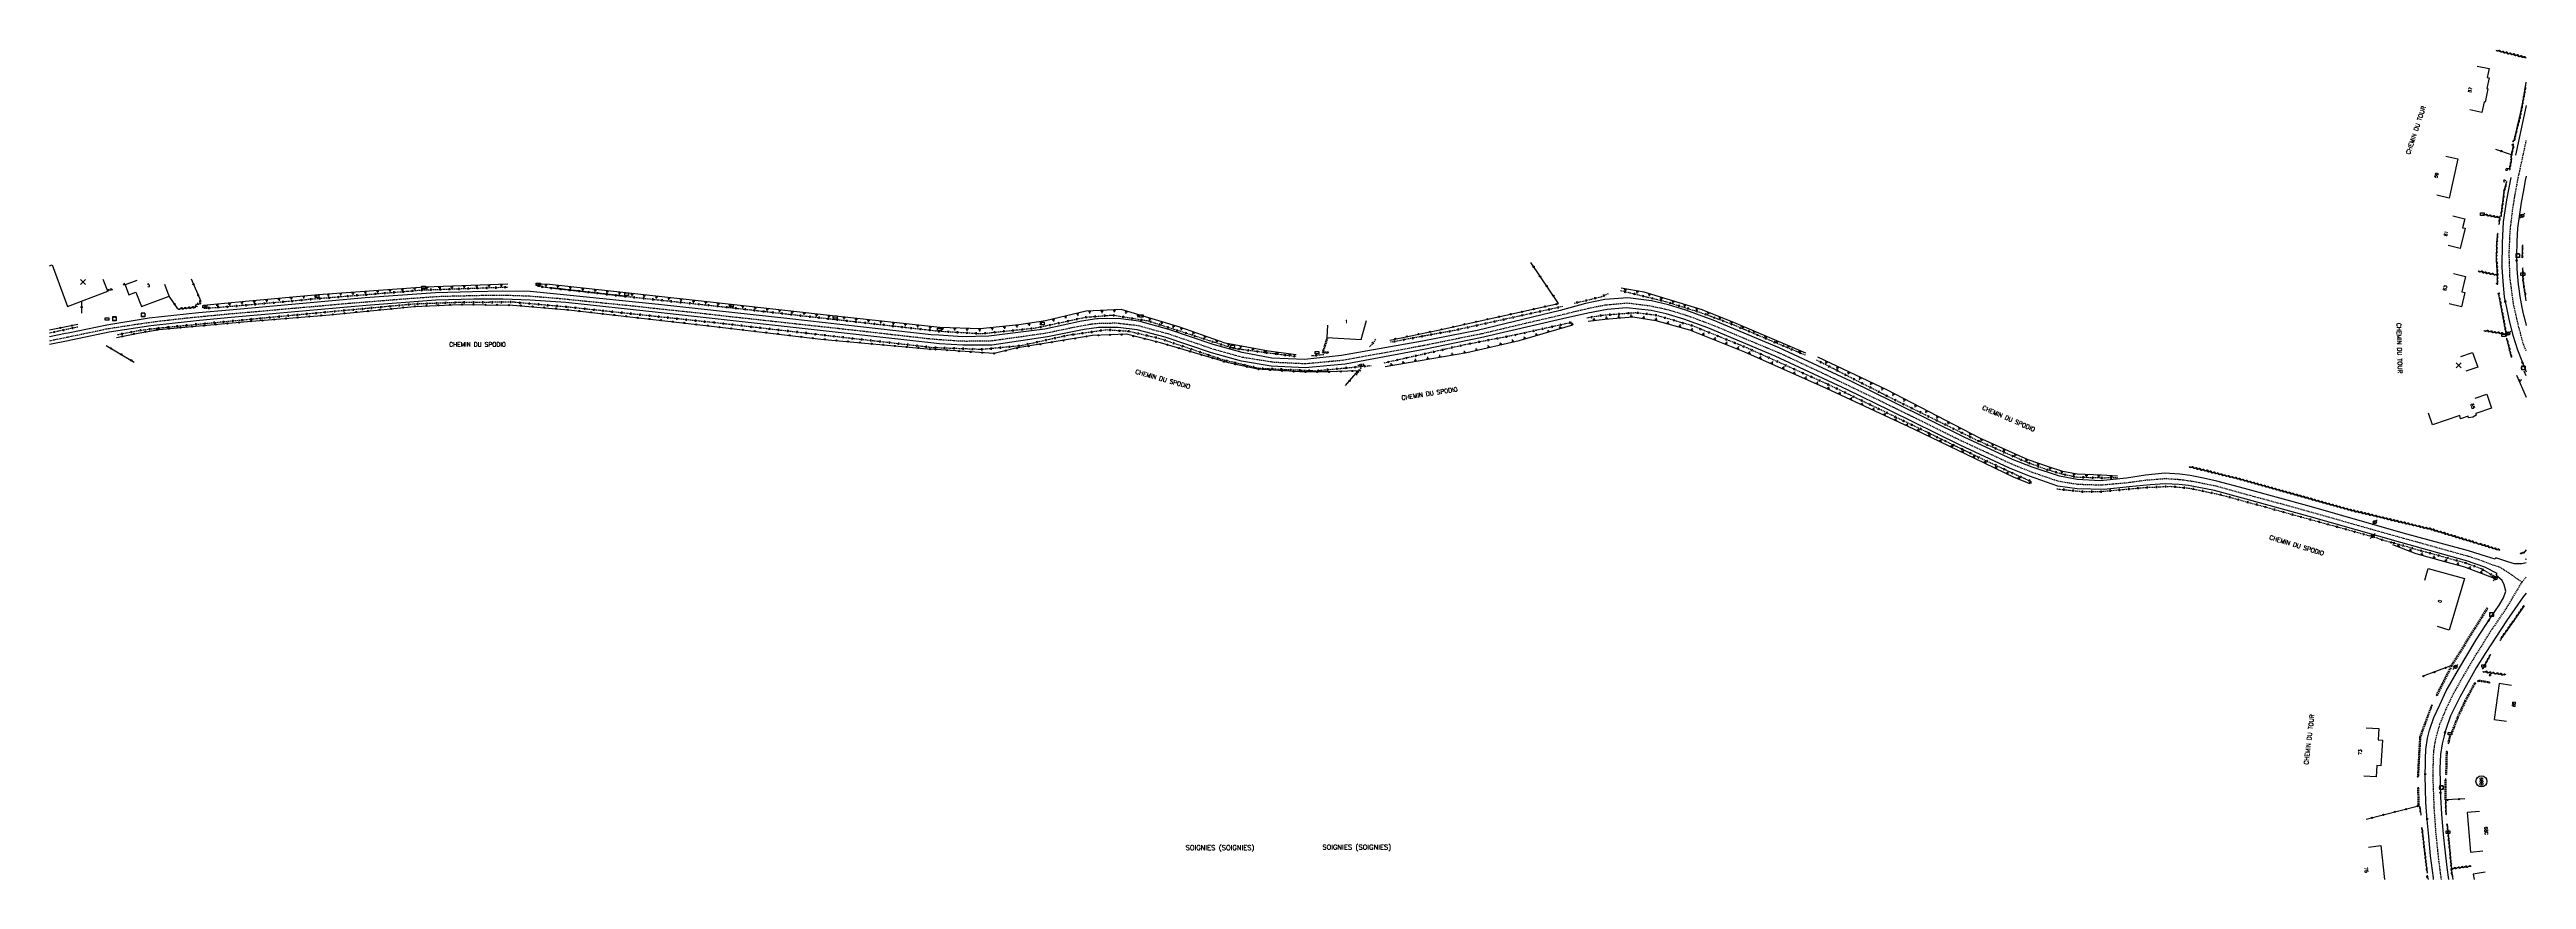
# Model space of a CAD drawing. Header units: millimetres. Extents: x 127000 to 128000, y 141000 to 142000.
# Drawn here: x 127000 to 128000, y 141000 to 141335 of the extents above; entities that cross this region are included whole.
import ezdxf
from ezdxf.enums import TextEntityAlignment as Align

# ---------------------------------------------------------------- set-up
doc = ezdxf.new("R2010")
doc.units = ezdxf.units.MM
doc.linetypes.add('DASHED', pattern=[0.75, 0.5, -0.25])
doc.layers.get('0').update_dxf_attribs({"linetype": 'CONTINUOUS'})
for name, color, linetype in [('W0001', 6, 'DASHED'), ('W0008', 7, 'CONTINUOUS'), ('W0100', 7, 'CONTINUOUS'), ('W0112', 1, 'DASHED'), ('W0211', 2, 'CONTINUOUS'), ('W0220', 5, 'DASHED'), ('W0310', 3, 'CONTINUOUS'), ('W0322', 7, 'CONTINUOUS'), ('W0400', 7, 'CONTINUOUS'), ('W0420', 7, 'CONTINUOUS'), ('W0471', 7, 'CONTINUOUS'), ('W0980', 7, 'CONTINUOUS'), ('W0989', 7, 'CONTINUOUS'), ('W0991', 7, 'CONTINUOUS'), ('W1102', 7, 'CONTINUOUS'), ('W1471', 7, 'CONTINUOUS')]:
    doc.layers.add(name, color=color, linetype=linetype)
doc.styles.get("Standard").update_dxf_attribs({"font": 'romans.shx', "width": 0.85})

# ---------------------------------------------------------------- blocks, each defined once
blk = doc.blocks.new('t211o')
at = {"color": 0, "linetype": 'Continuous'}
for p, q in [((-0.3, 0.5), (-0.3, 0)), ((0, 1), (0, 0)), ((0.3, 0.5), (0.3, 0))]:
    blk.add_line(p, q, dxfattribs=at)
blk = doc.blocks.new('t220o')
at = {"color": 0, "linetype": 'Continuous'}
for p, q in [((-0.25, 0.25), (0.25, 0.25)), ((-0.25, -0.25), (0.25, -0.25))]:
    blk.add_line(p, q, dxfattribs=at)
blk = doc.blocks.new('t322o')
at = {"color": 0, "linetype": 'Continuous'}
for radius in [0.25, 0.15]:
    blk.add_circle((0, 0), radius, dxfattribs=at)
blk = doc.blocks.new('t310o')
at = {"color": 0, "linetype": 'Continuous'}
for centre, start, end in [((-0.5, 0.4), 216.8699, 323.1304), ((0.5, -0.4), 36.8699, 143.1303)]:
    blk.add_arc(centre, 0.625, start, end, dxfattribs=at)
blk = doc.blocks.new('t991o')
at = {"color": 0, "linetype": 'Continuous'}
for p, q in [((-1, 1), (1, -1)), ((-1, -1), (1, 1))]:
    blk.add_line(p, q, dxfattribs=at)
blk = doc.blocks.new('T420')
for p, q in [((0.7, 0.7), (-0.8, 0.7)), ((-0.8, 0.7), (-0.8, -0.8)), ((0.7, 0.7), (0.7, -0.8)), ((0.7, -0.8), (-0.8, -0.8))]:
    blk.add_line(p, q)
blk.add_ellipse((0, 0), major_axis=(-0.53, 0.53), ratio=1, start_param=3.926991, end_param=10.210176)
blk = doc.blocks.new('T471')
for p, q in [((-0.333334, 0.333334), (-0.333334, -0.333334)), ((-0.333334, 0.333334), (0.333334, 0.333334)), ((-0.333334, 0), (0, 0)), ((0.500001, 0.500001), (1.000002, 1.000002)), ((-0.500001, -0.500001), (-1.000002, -1.000002)), ((-0.333334, -0.333334), (0.333334, -0.333334))]:
    blk.add_line(p, q)
blk.add_ellipse((0, 0), major_axis=(0.471405, 0.471405), ratio=1, start_param=5.4977871438, end_param=11.780972451)
blk = doc.blocks.new('T400')
for p, q in [((-0.15, 0.3), (0.15, 0.3)), ((-0.15, -0.25), (-0.15, 0.3)), ((-0.15, 0.15), (0.15, 0.15)), ((-0.15, 0), (0.15, 0)), ((0.15, 0.3), (0.15, -0.25)), ((-0.15, -0.15), (0.15, -0.15)), ((-0.15, -0.25), (-0.15, -0.3)), ((-0.15, -0.3), (0.15, -0.3)), ((0.15, -0.3), (0.15, -0.25))]:
    blk.add_line(p, q)
blk = doc.blocks.new('T1471')
at = {"color": 0, "linetype": 'Continuous', "flags": 128}
blk.add_lwpolyline([(-0.75, -0.5), (-0.75, 0.5), (0.75, 0.5), (0.75, -0.5), (-0.75, -0.5)], dxfattribs=at)

msp = doc.modelspace()

# ---------------------------------------------------------------- linework, layer by layer
at = {"layer": 'W0001'}
msp.add_line((127998.2, 141120.1), (128000, 141122), dxfattribs=at)
for points in [[(128000, 141213.4), (127999, 141215.7), (127997, 141222.9), (127994.8, 141232.5), (127993.4, 141243.3), (127993.1, 141253), (127993.5, 141262), (127994.6, 141271.1), (127995.4, 141276), (127996.6, 141282.5), (128000, 141298.3)], [(127000, 141217.5), (127002.3, 141218), (127011.1, 141219.8), (127019.3, 141221.5), (127022.8, 141222.3), (127026.2, 141222.8), (127035.1, 141224.2), (127044.5, 141225.5), (127055.3, 141226.7), (127065.3, 141227.7), (127073.8, 141228.5), (127083.2, 141229.3), (127091.9, 141230.1), (127101.1, 141230.9), (127110.3, 141231.7), (127121.3, 141232.7), (127135.2, 141233.8), (127145.2, 141234.6), (127153.6, 141235.2), (127158.8, 141235.5), (127167.5, 141235.7), (127176.3, 141235.9), (127185, 141235.9), (127193.8, 141235.6), (127206, 141234.6), (127220.8, 141233.1), (127235.7, 141231.6), (127249.3, 141230.1), (127262.8, 141228.7), (127274.9, 141227.3), (127288.7, 141225.8), (127306.8, 141223.8), (127325.1, 141221.8), (127342.6, 141219.8), (127354.9, 141218.4), (127358.3, 141218.1), (127366.8, 141217.5), (127369.8, 141217.4), (127379.9, 141217.5), (127392.3, 141219.2), (127402.6, 141220.7), (127412.2, 141222.7), (127420, 141224.2), (127423.8, 141224.6), (127430.7, 141224.7), (127435, 141224.2), (127439.5, 141223.7), (127445.2, 141222.1), (127451.5, 141220.4), (127461, 141217.2), (127469.5, 141214.3), (127481.7, 141210.9), (127494.4, 141208.9), (127507, 141208.3), (127522.1, 141209.7), (127537.1, 141212.4), (127555.5, 141215.8), (127575, 141219.8), (127578.6, 141220.5), (127596.3, 141224.7), (127609.3, 141227.7), (127615.7, 141229.3), (127623, 141231), (127628.2, 141232), (127632.6, 141232.4), (127636.9, 141232.8), (127645.9, 141231.7), (127653.4, 141230.1), (127660.6, 141227.9), (127668.1, 141225.2), (127673.9, 141222.9), (127683.6, 141218.8), (127698.9, 141212.4), (127715.2, 141204.8), (127738.5, 141193.6), (127757.3, 141184.4), (127769.8, 141178.2), (127774.2, 141176.1), (127789.6, 141169), (127792.2, 141167.8), (127800.1, 141164.6), (127810.9, 141160.9), (127818.9, 141159.6), (127828.5, 141159.3), (127838.5, 141160.2), (127846.8, 141161.3), (127854.4, 141161.9), (127860.3, 141161.5), (127865.3, 141160.8), (127874.8, 141158.9), (127889.6, 141154.8), (127900.7, 141151.8), (127917.3, 141147.2), (127937.6, 141141.4), (127956.7, 141136.1)], [(127956.7, 141136.1), (127969.5, 141132.5), (127976.5, 141130.6), (127982.2, 141128.7), (127986.3, 141127.1), (127989.2, 141126.2), (127993.6, 141123.4), (127998.2, 141120.1), (127992, 141109.7), (127985.6, 141100.2), (127979.9, 141091.2), (127974.7, 141082.4), (127970.5, 141075), (127967.4, 141068.5), (127965, 141062.6), (127963.3, 141056.6), (127962.5, 141051.6), (127962.2, 141042.4), (127962.7, 141029), (127963.4, 141019.1), (127964.5, 141008.3), (127965.6, 141000)]]:
    msp.add_lwpolyline(points, dxfattribs=at)
at = {"layer": 'W0008'}
for p, q in [((128000, 141312.5), (127995.7, 141292.4)), ((128000, 141284), (127999.6, 141282.2)), ((127967.7, 141040.5), (127967.3, 141040.5)), ((127967.8, 141042.4), (127967.4, 141042.4)), ((127967.3, 141032.2), (127967.7, 141032.2))]:
    msp.add_line(p, q, dxfattribs=at)
for points in [[(127993.7, 141283.4), (127992, 141274.4), (127990.7, 141265.5), (127990.2, 141257.1), (127990.1, 141247.2), (127990.5, 141241.4), (127991.1, 141235.3), (127992, 141230.8), (127993.1, 141225.6), (127994.5, 141219.8)], [(127999.6, 141282.2), (127998.7, 141277.5), (127997.9, 141273.3), (127996.5, 141262.9), (127996.2, 141257.7), (127996.1, 141251.5), (127996.2, 141246.4), (127996.7, 141240.2), (127997, 141238.5), (127997.4, 141235.4), (127998.2, 141231), (127998.9, 141227.9)], [(127976.7, 141132.7), (127950.3, 141139.8), (127913.3, 141150.4), (127886.2, 141157.9), (127875, 141160.8), (127869.7, 141162), (127864.3, 141163.1), (127860.1, 141163.7), (127854.1, 141164.1), (127846.2, 141163.3), (127838.6, 141162), (127828, 141161), (127818.7, 141161.5), (127811.5, 141162.9), (127800.5, 141166.4), (127792.6, 141169.6), (127773.1, 141178.6), (127744.5, 141192.7), (127727.5, 141201.1), (127698.3, 141214.7), (127671.7, 141225.8), (127660.6, 141229.8), (127653.6, 141232), (127646.8, 141233.6), (127637.3, 141234.8), (127628, 141234.1), (127620.1, 141232.5), (127609.9, 141229.7), (127576.4, 141221.7), (127554.4, 141217.3), (127521.7, 141211.5), (127506.7, 141210), (127493.5, 141210.5), (127481.5, 141212.7), (127469.8, 141216), (127451.9, 141222.1), (127439.8, 141225.4), (127431.5, 141226.5), (127423.4, 141226.3), (127422.8, 141226.4), (127416.6, 141225.4), (127401.8, 141222.2), (127379.2, 141219.4), (127368.6, 141219.1), (127359.1, 141219.8), (127356, 141219.9), (127298.9, 141226.4), (127245.9, 141232.1), (127208.8, 141235.9), (127194, 141237.4), (127183, 141237.5), (127170.8, 141237.3), (127155.8, 141236.8), (127127.4, 141234.9), (127072.7, 141229.9), (127060.2, 141228.8), (127040.2, 141226.6), (127023.2, 141223.8), (127007.5, 141220.6), (127006.5, 141220.4), (127000, 141219.1)], [(127975.9, 141128.6), (127949.3, 141136.1), (127912.3, 141146.5), (127885.4, 141153.9), (127874.1, 141157.1), (127863.6, 141159.1), (127859.8, 141159.5), (127854.2, 141159.7), (127848.1, 141159.3), (127839.6, 141158.5), (127829.5, 141157.5), (127818.7, 141157.7), (127810.8, 141158.8), (127799.4, 141162.8), (127791.3, 141166.1), (127771.4, 141175.4), (127743, 141189.4), (127726, 141197.7), (127696.7, 141211.3), (127669.5, 141222.7), (127659.8, 141226.2), (127652.7, 141228.4), (127646.6, 141229.7), (127636.7, 141230.8), (127628.9, 141230.1), (127621.1, 141228.6), (127610.8, 141226.3), (127577.8, 141218.7), (127554.9, 141214), (127523.1, 141208.1), (127506.9, 141206.6), (127493.2, 141207.3), (127481.2, 141209.2), (127469.1, 141212.6), (127450.5, 141218.9), (127439.2, 141221.9), (127431.5, 141222.8), (127423.7, 141222.9), (127417.7, 141222.1), (127402.9, 141219.1), (127380.4, 141215.7), (127368.7, 141215.7), (127359.3, 141216.3), (127355.8, 141216.7), (127299, 141223), (127245.7, 141228.9), (127208.4, 141232.9), (127194.1, 141233.9), (127183.1, 141234.3), (127171.3, 141234.3), (127156, 141233.9), (127127.8, 141231.7), (127073.3, 141226.9), (127060.6, 141225.7), (127040.9, 141223.5), (127024.1, 141221), (127006.8, 141217.4), (127000, 141216)], [(127994.5, 141219.7), (127996.4, 141213.9), (127999.7, 141205.6), (128000, 141205)], [(127998.9, 141227.9), (127999.1, 141227), (128000, 141223.6)], [(128000, 141127.9), (127998.2, 141127.4), (127995.3, 141127.5), (127992.5, 141128.2), (127987.7, 141129.9), (127987.5, 141129.3), (127983.9, 141130.4), (127976.7, 141132.7)], [(127962.6, 141000), (127962.5, 141000.7), (127961.3, 141009.5), (127960.6, 141017.4), (127960, 141024.1), (127959.5, 141031.1), (127959.3, 141036.5), (127959.2, 141042), (127959.3, 141046.9), (127959.3, 141048.9), (127959.5, 141052.5), (127960.1, 141057.1), (127960.9, 141060.3), (127962.7, 141065.4), (127965.1, 141070.5), (127967.7, 141076.1), (127972.6, 141084.8), (127979.8, 141096.7), (127986.1, 141106.4), (127989.1, 141110.8), (127990.8, 141113.7), (127991.7, 141116.4), (127991.1, 141119), (127990.2, 141120.7), (127988.5, 141122.2), (127987.8, 141122.8), (127988.2, 141123.5), (127983.2, 141126.1), (127975.9, 141128.6)], [(128000, 141115.6), (127998.8, 141114.1), (127992, 141104.4), (127983.6, 141091.7)], [(127983.6, 141091.7), (127979.8, 141085.4), (127973.2, 141073.6), (127969.4, 141066), (127967.5, 141060.6), (127966.8, 141058), (127966, 141054.7), (127965.3, 141050.5), (127965.1, 141044.8), (127965.2, 141038.7), (127965.4, 141033.4), (127965.8, 141026.3), (127966.4, 141018.2), (127967.1, 141011.9), (127967.9, 141004.8), (127968.6, 141000)]]:
    msp.add_lwpolyline(points, dxfattribs=at)
at = {"layer": 'W0100'}
for p, q in [((127023.5, 141237.5), (127021.7, 141242.2)), ((127999.8, 141129.4), (128000, 141129.4)), ((127936.3, 141013.1), (127941.3, 141013.7)), ((127941.3, 141013.7), (127942.8, 141000)), ((127983.4, 141003), (127978.5, 141002.1)), ((127978.5, 141002.1), (127978.9, 141000))]:
    msp.add_line(p, q, dxfattribs=at)
for points in [[(127980.1, 141328.4), (127985, 141327.4), (127984.2, 141323.8), (127985, 141323.6), (127984.1, 141319.3), (127984.5, 141319.2), (127983.4, 141313.9), (127983, 141314), (127982.1, 141309.7), (127977.2, 141310.7)], [(127967.5, 141292), (127972.4, 141290.9), (127968.8, 141275.1), (127963.9, 141276.3)], [(127970.4, 141268), (127975.2, 141266.8), (127974.3, 141263.1), (127975.3, 141262.9), (127973.3, 141254.7), (127968.5, 141255.9)], [(127000, 141247.8), (127001, 141248.2), (127007.2, 141231.4), (127023.5, 141237.5)], [(127035.2, 141241.9), (127030.5, 141240.1), (127032, 141236), (127034.9, 141237.1), (127037.1, 141231.4), (127048.3, 141235.5), (127046.6, 141240.2)], [(127970.6, 141244.6), (127975.5, 141243.5), (127974, 141237.3), (127975.2, 141237), (127973.8, 141231.2), (127968.9, 141232.4)], [(127516, 141223.8), (127515.7, 141218.8), (127529.6, 141218), (127531.7, 141225.7)], [(127973.6, 141211.2), (127978.3, 141212.8), (127980.4, 141206.8), (127975.6, 141205.2)], [(127979.4, 141194.3), (127984.1, 141195.9), (127986, 141190.3), (127986, 141190.3), (127979.6, 141188.1), (127979.8, 141187.4), (127978.4, 141186.6), (127976.7, 141186.4), (127976.5, 141187), (127973.5, 141186), (127973.1, 141187.3), (127962.1, 141183.6), (127960.5, 141188.3)], [(127959, 141120.8), (127960.4, 141125.6), (127975.1, 141121.5), (127968.9, 141100.7), (127964.1, 141102.1)], [(128000, 141129), (127999.9, 141129), (127999.8, 141129.4)], [(127994, 141078.3), (127989.1, 141079.1), (127987, 141064.6), (127992, 141063.9)], [(127935.4, 141061.2), (127940.4, 141060.9), (127940.2, 141056.4), (127941.9, 141056.3), (127941.3, 141045.9), (127939.6, 141046), (127939.4, 141041.5), (127934.4, 141041.7)], [(127981.1, 141027.5), (127976.1, 141027.1), (127977.5, 141011), (127982.5, 141011.5)]]:
    msp.add_lwpolyline(points, dxfattribs=at)
at = {"layer": 'W0112'}
for p, q in [((127994.3, 141296.5), (127994.3, 141296.8)), ((127994.6, 141296.4), (127994.3, 141296.5)), ((127994.6, 141298), (127994.7, 141298.4)), ((127994.7, 141298.4), (127995, 141298.3)), ((127990.9, 141282.5), (127990.8, 141281.8)), ((127990.8, 141281.8), (127991.4, 141281.7)), ((127991.7, 141286.4), (127991.9, 141287.2)), ((127991.9, 141287.2), (127992.6, 141287)), ((127030.3, 141240.6), (127029.8, 141240.5)), ((127988.1, 141240.3), (127988, 141240.8)), ((127988, 141240.8), (127988.5, 141240.8)), ((127025.2, 141238.5), (127025.3, 141238.1)), ((127059.6, 141232.5), (127059.6, 141232.1)), ((127060.5, 141233.6), (127060.9, 141233.7)), ((127988.5, 141236.7), (127988.6, 141236.2)), ((127988.6, 141236.2), (127989.1, 141236.2)), ((127515.7, 141218.8), (127516.1, 141218.7)), ((127516.3, 141213), (127516.3, 141212.6)), ((127528.5, 141207.4), (127528.5, 141207.8)), ((127530.7, 141207.6), (127528.5, 141207.4)), ((127984.1, 141109.7), (127984.4, 141109.4)), ((127969.6, 141086.4), (127969.9, 141086.2)), ((127969.6, 141086.3), (127970, 141086.1)), ((127980.3, 141080.1), (127980.5, 141079.8)), ((127985.1, 141082.9), (127985.6, 141082.9)), ((127985.2, 141079.7), (127985.2, 141079.3)), ((127985.6, 141082.9), (127985.5, 141082.3)), ((127961.7, 141070.5), (127962, 141070.4)), ((127963.6, 141074.5), (127964, 141074.3)), ((127979.4, 141079.4), (127979.6, 141079.1)), ((127968.1, 141051.6), (127967.7, 141051.7)), ((127968.3, 141055), (127968.7, 141054.9)), ((127969.1, 141058.7), (127969.4, 141058.6)), ((127969.5, 141058.7), (127969.9, 141058.5)), ((127956, 141041.4), (127956.4, 141041.4)), ((127956.2, 141037.1), (127956.6, 141037.1)), ((127956.4, 141029.7), (127956.8, 141029.7)), ((127960.2, 141001.4), (127959.8, 141001.4)), ((127959.9, 141000.8), (127960.3, 141000.8))]:
    msp.add_line(p, q, dxfattribs=at)
for points in [[(127994.6, 141296.4), (127994.7, 141296.7), (127994.3, 141296.8)], [(127994.6, 141298), (127994.9, 141297.9), (127995, 141298.3)], [(127990.9, 141282.5), (127991.6, 141282.4), (127991.4, 141281.7)], [(127991.7, 141286.4), (127992.4, 141286.3), (127992.6, 141287)], [(127030, 141239.9), (127029.8, 141240.5)], [(127030.5, 141240.1), (127030, 141239.9)], [(127030.5, 141240.1), (127030.3, 141240.6)], [(127988.1, 141240.3), (127988.5, 141240.4), (127988.5, 141240.8)], [(127025.2, 141238.5), (127025, 141238.4), (127024.9, 141238.5), (127023.3, 141237.9)], [(127025.3, 141238.1), (127024.8, 141237.9), (127024.8, 141238), (127023.5, 141237.5)], [(127060.9, 141233.7), (127061, 141232.3), (127059.6, 141232.1)], [(127060.5, 141233.6), (127060.6, 141232.7), (127059.6, 141232.5)], [(127988.5, 141236.7), (127989, 141236.8), (127989.1, 141236.2)], [(127515.7, 141218.8), (127513.8, 141212.7), (127516.3, 141212.6)], [(127516.1, 141218.7), (127514.3, 141213), (127516.3, 141213)], [(127530.7, 141207.6), (127530.7, 141208), (127528.5, 141207.8)], [(127984.1, 141109.7), (127969.6, 141086.4)], [(127984.4, 141109.4), (127969.9, 141086.2)], [(127969.6, 141086.3), (127963.6, 141074.5)], [(127970, 141086.1), (127964, 141074.3)], [(127985.2, 141079.7), (127980.7, 141080.4), (127980.3, 141080.1)], [(127985.2, 141079.3), (127980.8, 141080), (127980.5, 141079.8)], [(127985.1, 141082.9), (127985, 141082.4), (127985.5, 141082.3)], [(127961.7, 141070.5), (127956.9, 141057.6), (127956, 141041.4)], [(127962, 141070.4), (127957.3, 141057.5), (127956.4, 141041.4)], [(127979.4, 141079.4), (127978.9, 141079.1), (127975.1, 141072.1), (127972.1, 141065.7), (127969.7, 141059.4), (127969.5, 141058.7)], [(127979.6, 141079.1), (127979.2, 141078.9), (127975.5, 141071.9), (127972.5, 141065.5), (127970.1, 141059.3), (127969.9, 141058.5)], [(127967.7, 141051.7), (127967.6, 141051), (127967.4, 141042.4)], [(127968.1, 141051.6), (127968, 141051), (127967.8, 141042.4)], [(127969.1, 141058.7), (127968.3, 141055)], [(127969.4, 141058.6), (127968.7, 141054.9)], [(127967.3, 141032.2), (127967.3, 141040.5)], [(127967.7, 141032.2), (127967.7, 141040.5)], [(127956.4, 141029.7), (127956.2, 141037.1)], [(127956.8, 141029.7), (127956.6, 141037.1)], [(127959.9, 141000.8), (127959.8, 141001.4)], [(127960.3, 141000.8), (127960.2, 141001.4)]]:
    msp.add_lwpolyline(points, dxfattribs=at)
at = {"layer": 'W0211'}
for p, q in [((127996.1, 141203.6), (128000, 141194.7)), ((128000, 141203.4), (127999.1, 141205.2))]:
    msp.add_line(p, q, dxfattribs=at)
for points in [[(127185, 141240.3), (127151.5, 141239.2), (127108.6, 141236.1), (127079.1, 141233.3), (127062.2, 141231.7)], [(127317.3, 141227.5), (127275.2, 141232.2), (127232.7, 141236.8), (127201.9, 141240.2), (127197.2, 141240.3)], [(127456.4, 141223), (127432.7, 141230.1), (127418.5, 141229.5), (127402.1, 141225.5), (127391.4, 141223.9), (127375.7, 141222.3), (127359.5, 141222.9), (127317.3, 141227.5)], [(127709.1, 141212.5), (127681, 141224.5), (127667.3, 141230), (127643.8, 141237.1), (127634.5, 141238.7)], [(127503.3, 141211.8), (127492.1, 141213.3), (127474.7, 141216.6), (127456.4, 141223)], [(127539.2, 141207.1), (127572.3, 141212.7), (127593.4, 141217.6), (127615.1, 141223.9)], [(127621.2, 141225.4), (127628, 141226.2), (127639.3, 141227.1), (127648.6, 141225.7), (127662.1, 141221.9), (127684.4, 141213.1), (127717.3, 141198.3), (127752.6, 141181.9), (127777.5, 141170), (127793.1, 141162.4), (127799.6, 141159.9)], [(127835, 141162.8), (127828.5, 141163.2), (127818.6, 141163.7), (127812.9, 141164.7), (127807.1, 141166.6), (127798.9, 141169.4), (127779.4, 141178.2), (127741.8, 141197.7), (127713.9, 141210.9)], [(127946, 141135.3), (127955.4, 141131.6), (127967.5, 141128.3), (127974.7, 141126.3), (127981.8, 141123.7), (127987, 141121.6)]]:
    msp.add_lwpolyline(points, dxfattribs=at)
at = {"layer": 'W0220'}
for p, q in [((127000, 141220.7), (127011.6, 141223.2)), ((127509.5, 141211.5), (127514.7, 141212)), ((127535.4, 141218.1), (127533, 141215)), ((127529.8, 141207.2), (127527.5, 141203.4)), ((127939.9, 141137.8), (127945.8, 141136))]:
    msp.add_line(p, q, dxfattribs=at)
for points in [[(127027.5, 141220), (127035.6, 141221.6), (127044.3, 141222.7), (127078.4, 141226), (127113.3, 141229.3), (127147, 141232.4), (127165.7, 141233.1), (127187.3, 141233.2), (127209.4, 141231.2), (127268.5, 141224.9), (127312, 141219.9), (127356.8, 141214.8), (127376.3, 141214.1), (127392.2, 141215.6), (127411.2, 141219.8), (127426.8, 141222), (127435.6, 141221.4), (127447.8, 141218.6), (127474.1, 141209.8), (127488.6, 141206.4), (127511.1, 141205.4), (127533.6, 141207.5)], [(127062.4, 141230.6), (127078.9, 141231.9), (127107.2, 141234.5), (127150.4, 141238), (127185.1, 141239.2)], [(127197, 141239.6), (127202, 141238.9), (127232.1, 141235.5), (127274.1, 141231), (127316.6, 141226.2), (127359.1, 141221.4), (127376.3, 141220.4), (127398.2, 141222.7), (127418.1, 141227), (127429.2, 141227.9), (127443.4, 141225.6), (127478, 141214.5), (127503.3, 141211.2)], [(127232.1, 141235.5), (127202, 141238.9)], [(127610.9, 141231.3), (127567.5, 141221.7), (127541.4, 141216.9)], [(127629.3, 141236.5), (127626.3, 141235.1), (127615.4, 141232.5)], [(127634.3, 141237.8), (127652.3, 141233.4), (127667.3, 141228.7), (127680.1, 141223.9), (127708.8, 141211.8)], [(127538.8, 141208.6), (127571.5, 141216), (127592.5, 141220.1), (127614.7, 141225)], [(127620.7, 141226.8), (127627.3, 141227.9), (127640.5, 141228.9), (127648.6, 141227.9), (127663.2, 141223.7), (127685.1, 141214.8), (127718.4, 141199.8), (127753, 141183.1), (127778.1, 141170.9), (127793.2, 141163.8), (127799.9, 141160.8)], [(127713.4, 141209.8), (127741.8, 141195.3), (127778.6, 141177.2), (127798.6, 141168.4), (127806.9, 141165.4), (127812.9, 141163.7), (127818.4, 141162.5), (127828.7, 141162.2), (127834.9, 141162.3)], [(127939.9, 141137.8), (127911.6, 141145.6), (127892.8, 141150.8), (127876.7, 141155.2), (127863.8, 141157.9), (127856.2, 141158.6), (127845.4, 141158.1), (127827.8, 141156.5), (127820.6, 141156.5), (127810.2, 141157.6)], [(127987.4, 141122.2), (127981.8, 141125.4), (127975.3, 141127.8), (127967.6, 141129.9), (127956.3, 141133), (127945.8, 141136)]]:
    msp.add_lwpolyline(points, dxfattribs=at)
at = {"layer": 'W0310'}
for p, q in [((127987.8, 141334.8), (128000, 141331.8)), ((127982.5, 141268.6), (127989.3, 141267.2)), ((127989, 141264.5), (127989.4, 141267.2)), ((127998.4, 141251), (127998.6, 141256.3)), ((127980.6, 141245.7), (127988.4, 141244)), ((127051.8, 141230.4), (127059.1, 141231.1)), ((127991.9, 141220.6), (127988.9, 141236.2)), ((127982.9, 141221.7), (127992.1, 141220.2)), ((127994, 141210.8), (127992.1, 141218.6)), ((127999.1, 141110.5), (127989.7, 141097.1)), ((127982.3, 141085), (127985.7, 141091)), ((127982.4, 141084), (127991.4, 141082.6)), ((127967.6, 141026.1), (127967.5, 141032.1)), ((127957, 141029.5), (127957.3, 141026.9)), ((127968.1, 141022.5), (127969.7, 141005)), ((127960.3, 141000.6), (127960.4, 141000)), ((127969.7, 141004.4), (127977.7, 141005.4)), ((127969.7, 141004.4), (127970.3, 141000))]:
    msp.add_line(p, q, dxfattribs=at)
for points in [[(127995.1, 141298.3), (127997.7, 141309.2), (127998.9, 141315.1), (128000, 141321.9)], [(127992.6, 141287), (127993.3, 141287), (127994.1, 141291.1), (127993.9, 141291.4), (127994.8, 141296.3)], [(127989.8, 141267.7), (127990.3, 141271.4), (127991.1, 141277.9), (127992.1, 141281.9)], [(127988.4, 141240.9), (127988.4, 141244), (127988, 141250), (127988.1, 141256.5), (127988.5, 141260.8)], [(128000, 141233.6), (127999.8, 141234.6), (127998.8, 141241.7), (127998.6, 141246.6)], [(127863.9, 141166.7), (127885.6, 141161.3), (127910.3, 141154.4), (127929.3, 141149.1), (127961.5, 141141.5), (127989.3, 141133)], [(128000, 141133.1), (127998.9, 141131.8), (127997.8, 141131.7)], [(127957.8, 141021), (127959.1, 141009.9), (127960, 141002.7)]]:
    msp.add_lwpolyline(points, dxfattribs=at)
at = {"layer": 'W0322'}
for p, q in [((127987.6, 141294.9), (127993.9, 141292.7)), ((127057.2, 141242.5), (127060.9, 141233.7)), ((127013, 141228.7), (127013, 141233.5)), ((127051.8, 141230.4), (127048.3, 141235.5)), ((127058.8, 141231.2), (127059.4, 141232.4)), ((127011.4, 141224.1), (127000, 141221.8)), ((127022.8, 141215.6), (127034.2, 141208.9)), ((127523.3, 141199.5), (127528.4, 141205.3)), ((127969.6, 141086.2), (127957.9, 141081.9)), ((127935.4, 141024.3), (127956.5, 141029.7)), ((127975.2, 141032.6), (127967.7, 141032.1))]:
    msp.add_line(p, q, dxfattribs=at)
for points in [[(127541.1, 141217.8), (127560.7, 141221.8), (127609.3, 141232.5), (127598.1, 141249.1)], [(127027.1, 141218.8), (127035.8, 141220.6), (127044.3, 141222), (127078.3, 141225.1), (127113.2, 141228), (127147.2, 141231.4), (127165.6, 141232.1), (127187.1, 141231.9), (127209.5, 141230), (127268.5, 141223.3), (127311.4, 141218.2), (127355.9, 141214.1)], [(127528.4, 141205.3), (127515.8, 141204.9), (127504.8, 141204.9), (127487.7, 141206.1), (127476, 141208.6), (127448.5, 141216.7), (127434.8, 141220.1), (127421.1, 141219.6), (127390.2, 141214.5), (127381.4, 141212.4), (127355.9, 141214.1)]]:
    msp.add_lwpolyline(points, dxfattribs=at)
at = {"layer": 'W1102'}
msp.add_circle((127981.9, 141039.6), 2.22, dxfattribs=at)

# ---------------------------------------------------------------- block references
at = {"layer": 'W0211'}
for p, rotation in [((127167.5, 141239.7), 182.0412185198356), ((127172.5, 141239.9), 182.0412185198356), ((127177.5, 141240.1), 182.0412185198356), ((127182.5, 141240.3), 182.0412185198356), ((127200.5, 141240.3), 179.042660022015), ((127205.4, 141239.8), 173.6748346997042), ((127062.8, 141231.8), 185.3826961851791), ((127067.8, 141232.2), 185.3826961851791), ((127072.7, 141232.7), 185.3826961851791), ((127077.7, 141233.2), 185.3826961851791), ((127082.7, 141233.6), 185.5030396942262), ((127087.7, 141234.1), 185.5030396942262), ((127092.7, 141234.6), 185.5030396942262), ((127097.6, 141235.1), 185.5030396942262), ((127102.6, 141235.6), 185.5030396942262), ((127107.6, 141236), 185.5030396942262), ((127112.6, 141236.4), 184.0138955370039), ((127117.6, 141236.8), 184.0138955370039), ((127122.5, 141237.1), 184.0138955370039), ((127127.5, 141237.5), 184.0138955370039), ((127132.5, 141237.8), 184.0138955370039), ((127137.5, 141238.2), 184.0138955370039), ((127142.5, 141238.5), 184.0138955370039), ((127147.5, 141238.9), 184.0138955370039), ((127152.5, 141239.2), 182.0412185198356), ((127157.5, 141239.4), 182.0412185198356), ((127162.5, 141239.5), 182.0412185198356), ((127210.4, 141239.3), 173.6748346997042), ((127215.4, 141238.7), 173.6748346997042), ((127220.4, 141238.2), 173.6748346997042), ((127225.3, 141237.6), 173.6748346997042), ((127230.3, 141237.1), 173.6748346997042), ((127235.3, 141236.5), 173.7854119150578), ((127240.2, 141236), 173.7854119150578), ((127245.2, 141235.5), 173.7854119150578), ((127250.2, 141234.9), 173.7854119150578), ((127255.1, 141234.4), 173.7854119150578), ((127260.1, 141233.8), 173.7854119150578), ((127265.1, 141233.3), 173.7854119150578), ((127270.1, 141232.7), 173.7854119150578), ((127275, 141232.2), 173.7854119150578), ((127280, 141231.6), 173.5872980641333), ((127285, 141231.1), 173.5872980641333), ((127289.9, 141230.5), 173.5872980641333), ((127294.9, 141230), 173.5872980641333), ((127425, 141229.7), 182.5632490703346), ((127430, 141230), 182.5632490703346), ((127636.3, 141238.4), 170.6289117055117), ((127641.2, 141237.6), 170.6289117055117), ((127646.1, 141236.5), 163.1489828433781), ((127650.9, 141235), 163.1489828433781), ((127655.7, 141233.6), 163.1489828433781), ((127660.4, 141232.1), 163.1489828433781), ((127665.2, 141230.7), 163.1489828433781), ((127299.9, 141229.4), 173.5872980641333), ((127304.8, 141228.9), 173.5872980641333), ((127309.8, 141228.3), 173.5872980641333), ((127314.8, 141227.7), 173.5872980641333), ((127320.9, 141227.1), 173.891952871451), ((127325.8, 141226.5), 173.891952871451), ((127330.8, 141226), 173.891952871451), ((127335.8, 141225.5), 173.891952871451), ((127340.8, 141224.9), 173.891952871451), ((127345.7, 141224.4), 173.891952871451), ((127350.7, 141223.9), 173.891952871451), ((127355.7, 141223.3), 173.891952871451), ((127360.7, 141222.9), 177.6116679109993), ((127365.6, 141222.7), 177.6116679109993), ((127370.6, 141222.5), 177.6116679109993), ((127375.6, 141222.3), 177.6116679109993), ((127380.6, 141222.8), 185.9677387588633), ((127385.6, 141223.3), 185.9677387588633), ((127390.6, 141223.8), 185.9677387588633), ((127395.5, 141224.5), 188.7477850449114), ((127400.4, 141225.3), 188.7477850449114), ((127405.3, 141226.3), 193.3927573029935), ((127410.2, 141227.5), 193.3927573029935), ((127415.1, 141228.6), 193.3927573029935), ((127420, 141229.5), 182.5632490703346), ((127434.9, 141229.5), 163.3106200905192), ((127439.7, 141228), 163.3106200905192), ((127444.4, 141226.6), 163.3106200905192), ((127449.2, 141225.1), 163.3106200905192), ((127454, 141223.7), 163.3106200905192), ((127457.2, 141222.7), 160.6706815304674), ((127462, 141221), 160.6706815304674), ((127600.4, 141219.6), 16.38327674937827), ((127605.2, 141221), 16.38327674937827), ((127610, 141222.4), 16.38327674937827), ((127614.8, 141223.9), 16.38327674937827), ((127623.6, 141225.7), 6.662967096783973), ((127628.6, 141226.3), 4.69754767802571), ((127633.6, 141226.7), 4.69754767802571), ((127638.6, 141227.1), 4.69754767802571), ((127643.5, 141226.5), 351.5506462838121), ((127648.5, 141225.8), 351.5506462838121), ((127653.3, 141224.4), 344.2259723857377), ((127658.1, 141223.1), 344.2259723857377), ((127662.9, 141221.6), 338.2751365787989), ((127667.5, 141219.8), 338.2751365787989), ((127669.9, 141229), 158.0699236792834), ((127674.6, 141227.1), 158.0699236792834), ((127679.2, 141225.2), 158.0699236792834), ((127683.8, 141223.3), 156.9579027758134), ((127688.4, 141221.4), 156.9579027758134), ((127466.7, 141219.4), 160.6706815304674), ((127471.4, 141217.7), 160.6706815304674), ((127476.2, 141216.3), 169.1939609317718), ((127481.1, 141215.4), 169.1939609317718), ((127486, 141214.4), 169.1939609317718), ((127490.9, 141213.5), 169.1939609317718), ((127495.9, 141212.8), 172.3321177208084), ((127500.8, 141212.1), 172.3321177208084), ((127551.5, 141209.2), 9.575838110958783), ((127556.5, 141210), 9.575838110958783), ((127561.4, 141210.8), 9.575838110958783), ((127566.3, 141211.7), 9.575838110958783), ((127571.3, 141212.5), 9.575838110958783), ((127576.1, 141213.6), 13.07616793992963), ((127581, 141214.7), 13.07616793992963), ((127585.9, 141215.8), 13.07616793992963), ((127590.8, 141217), 13.07616793992963), ((127595.6, 141218.2), 16.38327674937827), ((127672.2, 141217.9), 338.2751365787989), ((127676.8, 141216.1), 338.2751365787989), ((127681.5, 141214.2), 338.2751365787989), ((127686.1, 141212.3), 335.8258303427075), ((127690.6, 141210.3), 335.8258303427075), ((127693, 141219.4), 156.9579027758134), ((127697.6, 141217.4), 156.9579027758134), ((127702.2, 141215.5), 156.9579027758134), ((127706.8, 141213.5), 156.9579027758134), ((127541.7, 141207.5), 9.575838110958783), ((127546.6, 141208.3), 9.575838110958783), ((127695.2, 141208.2), 335.8258303427075), ((127699.8, 141206.2), 335.8258303427075), ((127704.3, 141204.1), 335.8258303427075), ((127708.9, 141202.1), 335.8258303427075), ((127713.4, 141200), 335.8258303427075), ((127717.6, 141209.1), 154.7275184194297), ((127722.1, 141207), 154.7275184194297), ((127726.6, 141204.9), 154.7275184194297), ((127731.2, 141202.7), 154.7275184194297), ((127735.7, 141200.6), 154.7275184194297), ((127997.1, 141201.3), 293.9151086458313), ((127718, 141198), 335.059571597692), ((127722.5, 141195.9), 335.059571597692), ((127727.1, 141193.7), 335.059571597692), ((127731.6, 141191.6), 335.059571597692), ((127736.1, 141189.5), 335.059571597692), ((127740.2, 141198.5), 154.7275184194297), ((127744.7, 141196.2), 152.5124544143574), ((127749.1, 141193.9), 152.5124544143574), ((127753.6, 141191.6), 152.5124544143574), ((127740.7, 141187.4), 335.059571597692), ((127745.2, 141185.3), 335.059571597692), ((127749.7, 141183.2), 335.059571597692), ((127754.3, 141181.1), 334.5890766102845), ((127758, 141189.3), 152.5124544143574), ((127758.8, 141178.9), 334.5890766102845), ((127762.4, 141187), 152.5124544143574), ((127766.9, 141184.7), 152.5124544143574), ((127771.3, 141182.4), 152.5124544143574), ((127775.7, 141180.1), 152.5124544143574), ((127763.3, 141176.8), 334.5890766102845), ((127767.8, 141174.6), 334.5890766102845), ((127772.3, 141172.5), 334.5890766102845), ((127776.8, 141170.4), 334.5890766102845), ((127780.2, 141177.8), 155.8313291596656), ((127784.7, 141175.8), 155.8313291596656), ((127789.3, 141173.7), 155.8313291596656), ((127793.9, 141171.7), 155.8313291596656), ((127798.4, 141169.6), 155.8313291596656), ((127781.3, 141168.2), 333.9826290571994), ((127785.8, 141166), 333.9826290571994), ((127790.3, 141163.8), 333.9826290571994), ((127794.9, 141161.7), 338.9719517650811), ((127799.6, 141159.9), 338.9719517650811), ((127803.1, 141167.9), 160.726624680039), ((127807.9, 141166.3), 162.2491483855644), ((127812.6, 141164.8), 162.2491483855644), ((127817.5, 141163.9), 169.9210481768623), ((127822.5, 141163.5), 176.9866515778454), ((127827.5, 141163.2), 176.9866515778454), ((127832.5, 141163), 177.0542422612432), ((127948.3, 141134.4), 338.7891700958509), ((127953, 141132.6), 338.7891700958509), ((127957.7, 141131), 344.8667969844016), ((127962.6, 141129.7), 344.8667969844016), ((127967.4, 141128.4), 344.8667969844016), ((127972.2, 141127), 343.9058116419953), ((127977, 141125.4), 339.8270823976761), ((127981.6, 141123.7), 339.8270823976761), ((127986.3, 141121.9), 338.8390130747953)]:
    msp.add_blockref('t211o', p, dxfattribs=dict(at, rotation=rotation))
at = {"layer": 'W0220'}
for p, rotation in [((127064.3, 141230.8), 4.338114506478137), ((127068.1, 141231.1), 4.338114506478137), ((127068.1, 141231.1), 4.338114506478137), ((127068.1, 141231.1), 4.338114506478137), ((127068.1, 141231.1), 4.338114506478137), ((127068.1, 141231.1), 4.338114506478137), ((127068.1, 141231.1), 4.338114506478137), ((127071.8, 141231.3), 4.338114506478137), ((127071.8, 141231.3), 4.338114506478137), ((127071.8, 141231.3), 4.338114506478137), ((127071.8, 141231.3), 4.338114506478137), ((127071.8, 141231.3), 4.338114506478137), ((127075.5, 141231.6), 4.338114506478137), ((127075.5, 141231.6), 4.338114506478137), ((127075.5, 141231.6), 4.338114506478137), ((127075.5, 141231.6), 4.338114506478137), ((127079.3, 141231.9), 5.218970727126084), ((127079.3, 141231.9), 5.218970727126084), ((127079.3, 141231.9), 5.218970727126084), ((127083, 141232.3), 5.218970727126084), ((127083, 141232.3), 5.218970727126084), ((127086.7, 141232.6), 5.218970727126084), ((127090.5, 141232.9), 5.218970727126084), ((127094.2, 141233.3), 5.218970727126084), ((127097.9, 141233.6), 5.218970727126084), ((127101.7, 141234), 5.218970727126084), ((127105.4, 141234.3), 5.218970727126084), ((127109.1, 141234.6), 4.709069149316639), ((127112.9, 141234.9), 4.709069149316639), ((127115.1, 141229.4), 5.258102560716356), ((127116.6, 141235.2), 4.709069149316639), ((127116.6, 141235.2), 4.709069149316639), ((127116.6, 141235.2), 4.709069149316639), ((127116.6, 141235.2), 4.709069149316639), ((127116.6, 141235.2), 4.709069149316639), ((127116.6, 141235.2), 4.709069149316639), ((127118.8, 141229.8), 5.258102560716356), ((127120.4, 141235.6), 4.709069149316639), ((127120.4, 141235.6), 4.709069149316639), ((127120.4, 141235.6), 4.709069149316639), ((127120.4, 141235.6), 4.709069149316639), ((127120.4, 141235.6), 4.709069149316639), ((127122.6, 141230.1), 5.258102560716356), ((127124.1, 141235.9), 4.709069149316639), ((127124.1, 141235.9), 4.709069149316639), ((127124.1, 141235.9), 4.709069149316639), ((127124.1, 141235.9), 4.709069149316639), ((127126.3, 141230.4), 5.258102560716356), ((127127.8, 141236.2), 4.709069149316639), ((127127.8, 141236.2), 4.709069149316639), ((127127.8, 141236.2), 4.709069149316639), ((127130, 141230.8), 5.258102560716356), ((127130, 141230.8), 5.258102560716356), ((127130, 141230.8), 5.258102560716356), ((127130, 141230.8), 5.258102560716356), ((127130, 141230.8), 5.258102560716356), ((127130, 141230.8), 5.258102560716356), ((127131.6, 141236.5), 4.709069149316639), ((127131.6, 141236.5), 4.709069149316639), ((127133.8, 141231.1), 5.258102560716356), ((127133.8, 141231.1), 5.258102560716356), ((127133.8, 141231.1), 5.258102560716356), ((127133.8, 141231.1), 5.258102560716356), ((127133.8, 141231.1), 5.258102560716356), ((127135.3, 141236.8), 4.709069149316639), ((127137.5, 141231.5), 5.258102560716356), ((127137.5, 141231.5), 5.258102560716356), ((127137.5, 141231.5), 5.258102560716356), ((127137.5, 141231.5), 5.258102560716356), ((127139, 141237.1), 4.709069149316639), ((127141.2, 141231.8), 5.258102560716356), ((127141.2, 141231.8), 5.258102560716356), ((127141.2, 141231.8), 5.258102560716356), ((127142.8, 141237.4), 4.709069149316639), ((127145, 141232.2), 5.258102560716356), ((127145, 141232.2), 5.258102560716356), ((127146.5, 141237.7), 4.709069149316639), ((127148.7, 141232.4), 2.351478279858521), ((127150.3, 141238), 4.709069149316639), ((127152.4, 141232.6), 2.351478279858521), ((127154, 141238.2), 1.932298215756949), ((127156.2, 141232.7), 2.351478279858521), ((127157.8, 141238.3), 1.932298215756949), ((127159.9, 141232.9), 2.351478279858521), ((127161.5, 141238.4), 1.932298215756949), ((127163.7, 141233), 2.351478279858521), ((127165.3, 141238.5), 1.932298215756949), ((127165.3, 141238.5), 1.932298215756949), ((127165.3, 141238.5), 1.932298215756949), ((127165.3, 141238.5), 1.932298215756949), ((127165.3, 141238.5), 1.932298215756949), ((127165.3, 141238.5), 1.932298215756949), ((127167.4, 141233.1), 0.08511064233941072), ((127169, 141238.7), 1.932298215756949), ((127169, 141238.7), 1.932298215756949), ((127169, 141238.7), 1.932298215756949), ((127169, 141238.7), 1.932298215756949), ((127169, 141238.7), 1.932298215756949), ((127171.2, 141233.1), 0.08511064233941072), ((127172.7, 141238.8), 1.932298215756949), ((127172.7, 141238.8), 1.932298215756949), ((127172.7, 141238.8), 1.932298215756949), ((127172.7, 141238.8), 1.932298215756949), ((127174.9, 141233.1), 0.08511064233941072), ((127176.5, 141238.9), 1.932298215756949), ((127176.5, 141238.9), 1.932298215756949), ((127176.5, 141238.9), 1.932298215756949), ((127178.7, 141233.1), 0.08511064233941072), ((127178.7, 141233.1), 0.08511064233941072), ((127178.7, 141233.1), 0.08511064233941072), ((127178.7, 141233.1), 0.08511064233941072), ((127178.7, 141233.1), 0.08511064233941072), ((127178.7, 141233.1), 0.08511064233941072), ((127180.2, 141239), 1.932298215756949), ((127180.2, 141239), 1.932298215756949), ((127182.4, 141233.1), 0.08511064233941072), ((127182.4, 141233.1), 0.08511064233941072), ((127182.4, 141233.1), 0.08511064233941072), ((127182.4, 141233.1), 0.08511064233941072), ((127182.4, 141233.1), 0.08511064233941072), ((127184, 141239.2), 1.932298215756949), ((127186.2, 141233.2), 0.08511064233941072), ((127186.2, 141233.2), 0.08511064233941072), ((127186.2, 141233.2), 0.08511064233941072), ((127186.2, 141233.2), 0.08511064233941072), ((127189.9, 141232.9), 354.9457689708998), ((127189.9, 141232.9), 354.9457689708998), ((127189.9, 141232.9), 354.9457689708998), ((127193.7, 141232.6), 354.9457689708998), ((127193.7, 141232.6), 354.9457689708998), ((127197.4, 141232.3), 354.9457689708998), ((127198.9, 141239.3), 351.9294386044806), ((127201.1, 141231.9), 354.9457689708998), ((127202.6, 141238.8), 353.6281053048976), ((127202.6, 141238.8), 353.6281053048976), ((127202.6, 141238.8), 353.6281053048976), ((127202.6, 141238.8), 353.6281053048976), ((127202.6, 141238.8), 353.6281053048976), ((127202.6, 141238.8), 353.6281053048976), ((127204.9, 141231.6), 354.9457689708998), ((127206.3, 141238.4), 353.6281053048976), ((127206.3, 141238.4), 353.6281053048976), ((127206.3, 141238.4), 353.6281053048976), ((127206.3, 141238.4), 353.6281053048976), ((127206.3, 141238.4), 353.6281053048976), ((127208.6, 141231.3), 354.9457689708998), ((127210, 141238), 353.6281053048976), ((127210, 141238), 353.6281053048976), ((127210, 141238), 353.6281053048976), ((127210, 141238), 353.6281053048976), ((127212.3, 141230.9), 353.9308458315973), ((127213.8, 141237.6), 353.6281053048976), ((127213.8, 141237.6), 353.6281053048976), ((127213.8, 141237.6), 353.6281053048976), ((127216.1, 141230.5), 353.9308458315973), ((127217.5, 141237.2), 353.6281053048976), ((127217.5, 141237.2), 353.6281053048976), ((127219.8, 141230.1), 353.9308458315973), ((127221.2, 141236.8), 353.6281053048976), ((127223.5, 141229.7), 353.9308458315973), ((127225, 141236.3), 353.6281053048976), ((127228.7, 141235.9), 353.6281053048976), ((127232.4, 141235.5), 353.8616344585192), ((127236.1, 141235.1), 353.8616344585192), ((127239.9, 141234.7), 353.8616344585192), ((127243.6, 141234.3), 353.8616344585192), ((127247.3, 141233.9), 353.8616344585192), ((127251, 141233.5), 353.8616344585192), ((127251, 141233.5), 353.8616344585192), ((127251, 141233.5), 353.8616344585192), ((127251, 141233.5), 353.8616344585192), ((127251, 141233.5), 353.8616344585192), ((127251, 141233.5), 353.8616344585192), ((127254.8, 141233.1), 353.8616344585192), ((127254.8, 141233.1), 353.8616344585192), ((127254.8, 141233.1), 353.8616344585192), ((127254.8, 141233.1), 353.8616344585192), ((127254.8, 141233.1), 353.8616344585192), ((127258.5, 141232.7), 353.8616344585192), ((127258.5, 141232.7), 353.8616344585192), ((127258.5, 141232.7), 353.8616344585192), ((127258.5, 141232.7), 353.8616344585192), ((127262.2, 141232.3), 353.8616344585192), ((127262.2, 141232.3), 353.8616344585192), ((127262.2, 141232.3), 353.8616344585192), ((127266, 141231.9), 353.8616344585192), ((127266, 141231.9), 353.8616344585192), ((127269.7, 141231.5), 353.8616344585192), ((127273.4, 141231.1), 353.8616344585192), ((127277.1, 141230.7), 353.5771037188706), ((127280.9, 141230.3), 353.5771037188706), ((127284.6, 141229.8), 353.5771037188706), ((127288.3, 141229.4), 353.5771037188706), ((127605.4, 141230.1), 192.5281421121138), ((127605.4, 141230.1), 192.5281421121138), ((127605.4, 141230.1), 192.5281421121138), ((127605.4, 141230.1), 192.5281421121138), ((127605.4, 141230.1), 192.5281421121138), ((127605.4, 141230.1), 192.5281421121138), ((127609.1, 141230.9), 192.5281421121138), ((127616.7, 141232.9), 193.2435906275029), ((127616.7, 141232.9), 193.2435906275029), ((127616.7, 141232.9), 193.2435906275029), ((127616.7, 141232.9), 193.2435906275029), ((127620.4, 141233.7), 193.2435906275029), ((127620.4, 141233.7), 193.2435906275029), ((127620.4, 141233.7), 193.2435906275029), ((127620.4, 141233.7), 193.2435906275029), ((127620.4, 141233.7), 193.2435906275029), ((127624, 141234.6), 193.2435906275029), ((127624, 141234.6), 193.2435906275029), ((127624, 141234.6), 193.2435906275029), ((127624, 141234.6), 193.2435906275029), ((127624, 141234.6), 193.2435906275029), ((127624, 141234.6), 193.2435906275029), ((127627.6, 141235.7), 204.1598390172171), ((127636.1, 141237.3), 346.38689703156), ((127639.8, 141236.5), 346.38689703156), ((127639.8, 141236.5), 346.38689703156), ((127639.8, 141236.5), 346.38689703156), ((127639.8, 141236.5), 346.38689703156), ((127639.8, 141236.5), 346.38689703156), ((127639.8, 141236.5), 346.38689703156), ((127643.4, 141235.6), 346.38689703156), ((127643.4, 141235.6), 346.38689703156), ((127643.4, 141235.6), 346.38689703156), ((127643.4, 141235.6), 346.38689703156), ((127643.4, 141235.6), 346.38689703156), ((127647.1, 141234.7), 346.38689703156), ((127647.1, 141234.7), 346.38689703156), ((127647.1, 141234.7), 346.38689703156), ((127647.1, 141234.7), 346.38689703156), ((127650.7, 141233.8), 346.38689703156), ((127650.7, 141233.8), 346.38689703156), ((127650.7, 141233.8), 346.38689703156), ((127654.3, 141232.8), 342.6786514221258), ((127654.3, 141232.8), 342.6786514221258), ((127657.9, 141231.7), 342.6786514221258), ((127661.5, 141230.6), 342.6786514221258), ((127665.1, 141229.5), 342.6786514221258), ((127001.9, 141221.1), 12.38003233549722), ((127001.9, 141221.1), 12.38003233549722), ((127001.9, 141221.1), 12.38003233549722), ((127001.9, 141221.1), 12.38003233549722), ((127005.6, 141221.9), 12.38003233549722), ((127005.6, 141221.9), 12.38003233549722), ((127005.6, 141221.9), 12.38003233549722), ((127009.3, 141222.7), 12.38003233549722), ((127009.3, 141222.7), 12.38003233549722), ((127029.3, 141220.4), 11.20151558212332), ((127033, 141221.1), 11.20151558212332), ((127033, 141221.1), 11.20151558212332), ((127033, 141221.1), 11.20151558212332), ((127033, 141221.1), 11.20151558212332), ((127033, 141221.1), 11.20151558212332), ((127033, 141221.1), 11.20151558212332), ((127036.7, 141221.8), 7.361896809212095), ((127036.7, 141221.8), 7.361896809212095), ((127036.7, 141221.8), 7.361896809212095), ((127036.7, 141221.8), 7.361896809212095), ((127036.7, 141221.8), 7.361896809212095), ((127040.4, 141222.2), 7.361896809212095), ((127040.4, 141222.2), 7.361896809212095), ((127040.4, 141222.2), 7.361896809212095), ((127040.4, 141222.2), 7.361896809212095), ((127044.1, 141222.7), 7.361896809212095), ((127044.1, 141222.7), 7.361896809212095), ((127044.1, 141222.7), 7.361896809212095), ((127047.9, 141223.1), 5.493642239334863), ((127047.9, 141223.1), 5.493642239334863), ((127051.6, 141223.4), 5.493642239334863), ((127055.3, 141223.8), 5.493642239334863), ((127059.1, 141224.2), 5.493642239334863), ((127062.8, 141224.5), 5.493642239334863), ((127066.5, 141224.9), 5.493642239334863), ((127070.3, 141225.2), 5.493642239334863), ((127074, 141225.6), 5.493642239334863), ((127077.7, 141225.9), 5.493642239334863), ((127081.5, 141226.3), 5.299891250299371), ((127081.5, 141226.3), 5.299891250299371), ((127081.5, 141226.3), 5.299891250299371), ((127081.5, 141226.3), 5.299891250299371), ((127081.5, 141226.3), 5.299891250299371), ((127081.5, 141226.3), 5.299891250299371), ((127085.2, 141226.6), 5.299891250299371), ((127085.2, 141226.6), 5.299891250299371), ((127085.2, 141226.6), 5.299891250299371), ((127085.2, 141226.6), 5.299891250299371), ((127085.2, 141226.6), 5.299891250299371), ((127088.9, 141227), 5.299891250299371), ((127088.9, 141227), 5.299891250299371), ((127088.9, 141227), 5.299891250299371), ((127088.9, 141227), 5.299891250299371), ((127092.7, 141227.3), 5.299891250299371), ((127092.7, 141227.3), 5.299891250299371), ((127092.7, 141227.3), 5.299891250299371), ((127096.4, 141227.7), 5.299891250299371), ((127096.4, 141227.7), 5.299891250299371), ((127100.1, 141228), 5.299891250299371), ((127103.9, 141228.4), 5.299891250299371), ((127107.6, 141228.7), 5.299891250299371), ((127111.3, 141229.1), 5.299891250299371), ((127227.2, 141229.3), 353.9308458315973), ((127227.2, 141229.3), 353.9308458315973), ((127227.2, 141229.3), 353.9308458315973), ((127227.2, 141229.3), 353.9308458315973), ((127227.2, 141229.3), 353.9308458315973), ((127227.2, 141229.3), 353.9308458315973), ((127231, 141228.9), 353.9308458315973), ((127231, 141228.9), 353.9308458315973), ((127231, 141228.9), 353.9308458315973), ((127231, 141228.9), 353.9308458315973), ((127231, 141228.9), 353.9308458315973), ((127234.7, 141228.5), 353.9308458315973), ((127234.7, 141228.5), 353.9308458315973), ((127234.7, 141228.5), 353.9308458315973), ((127234.7, 141228.5), 353.9308458315973), ((127238.4, 141228.1), 353.9308458315973), ((127238.4, 141228.1), 353.9308458315973), ((127238.4, 141228.1), 353.9308458315973), ((127242.2, 141227.7), 353.9308458315973), ((127242.2, 141227.7), 353.9308458315973), ((127245.9, 141227.3), 353.9308458315973), ((127249.6, 141226.9), 353.9308458315973), ((127253.3, 141226.5), 353.9308458315973), ((127257.1, 141226.1), 353.9308458315973), ((127260.8, 141225.7), 353.9308458315973), ((127264.5, 141225.3), 353.9308458315973), ((127268.3, 141224.9), 353.9308458315973), ((127272, 141224.5), 353.4339683411665), ((127275.7, 141224.1), 353.4339683411665), ((127275.7, 141224.1), 353.4339683411665), ((127275.7, 141224.1), 353.4339683411665), ((127275.7, 141224.1), 353.4339683411665), ((127275.7, 141224.1), 353.4339683411665), ((127275.7, 141224.1), 353.4339683411665), ((127279.4, 141223.7), 353.4339683411665), ((127279.4, 141223.7), 353.4339683411665), ((127279.4, 141223.7), 353.4339683411665), ((127279.4, 141223.7), 353.4339683411665), ((127279.4, 141223.7), 353.4339683411665), ((127283.2, 141223.2), 353.4339683411665), ((127283.2, 141223.2), 353.4339683411665), ((127283.2, 141223.2), 353.4339683411665), ((127283.2, 141223.2), 353.4339683411665), ((127286.9, 141222.8), 353.4339683411665), ((127286.9, 141222.8), 353.4339683411665), ((127286.9, 141222.8), 353.4339683411665), ((127290.6, 141222.4), 353.4339683411665), ((127290.6, 141222.4), 353.4339683411665), ((127292.1, 141229), 353.5771037188706), ((127294.3, 141221.9), 353.4339683411665), ((127295.8, 141228.6), 353.5771037188706), ((127298.1, 141221.5), 353.4339683411665), ((127299.5, 141228.2), 353.5771037188706), ((127299.5, 141228.2), 353.5771037188706), ((127299.5, 141228.2), 353.5771037188706), ((127299.5, 141228.2), 353.5771037188706), ((127299.5, 141228.2), 353.5771037188706), ((127299.5, 141228.2), 353.5771037188706), ((127301.8, 141221.1), 353.4339683411665), ((127303.2, 141227.7), 353.5771037188706), ((127303.2, 141227.7), 353.5771037188706), ((127303.2, 141227.7), 353.5771037188706), ((127303.2, 141227.7), 353.5771037188706), ((127303.2, 141227.7), 353.5771037188706), ((127305.5, 141220.7), 353.4339683411665), ((127307, 141227.3), 353.5771037188706), ((127307, 141227.3), 353.5771037188706), ((127307, 141227.3), 353.5771037188706), ((127307, 141227.3), 353.5771037188706), ((127309.2, 141220.2), 353.4339683411665), ((127310.7, 141226.9), 353.5771037188706), ((127310.7, 141226.9), 353.5771037188706), ((127310.7, 141226.9), 353.5771037188706), ((127313, 141219.8), 353.5524133210079), ((127314.4, 141226.5), 353.5771037188706), ((127314.4, 141226.5), 353.5771037188706), ((127318.1, 141226.1), 353.5515880074042), ((127321.9, 141225.6), 353.5515880074042), ((127325.6, 141225.2), 353.5515880074042), ((127329.3, 141224.8), 353.5515880074042), ((127333, 141224.4), 353.5515880074042), ((127336.8, 141224), 353.5515880074042), ((127340.5, 141223.5), 353.5515880074042), ((127344.2, 141223.1), 353.5515880074042), ((127347.9, 141222.7), 353.5515880074042), ((127347.9, 141222.7), 353.5515880074042), ((127347.9, 141222.7), 353.5515880074042), ((127347.9, 141222.7), 353.5515880074042), ((127347.9, 141222.7), 353.5515880074042), ((127347.9, 141222.7), 353.5515880074042), ((127351.7, 141222.3), 353.5515880074042), ((127351.7, 141222.3), 353.5515880074042), ((127351.7, 141222.3), 353.5515880074042), ((127351.7, 141222.3), 353.5515880074042), ((127351.7, 141222.3), 353.5515880074042), ((127355.4, 141221.9), 353.5515880074042), ((127355.4, 141221.9), 353.5515880074042), ((127355.4, 141221.9), 353.5515880074042), ((127355.4, 141221.9), 353.5515880074042), ((127359.1, 141221.4), 356.6788179427367), ((127359.1, 141221.4), 356.6788179427367), ((127359.1, 141221.4), 356.6788179427367), ((127362.9, 141221.2), 356.6788179427367), ((127362.9, 141221.2), 356.6788179427367), ((127366.6, 141221), 356.6788179427367), ((127370.4, 141220.8), 356.6788179427367), ((127374.1, 141220.6), 356.6788179427367), ((127377.8, 141220.6), 5.811369788028802), ((127381.6, 141221), 5.811369788028802), ((127385.3, 141221.4), 5.811369788028802), ((127389, 141221.7), 5.811369788028802), ((127392.8, 141222.1), 5.811369788028802), ((127396.5, 141222.5), 5.811369788028802), ((127396.5, 141222.5), 5.811369788028802), ((127396.5, 141222.5), 5.811369788028802), ((127396.5, 141222.5), 5.811369788028802), ((127396.5, 141222.5), 5.811369788028802), ((127396.5, 141222.5), 5.811369788028802), ((127400.2, 141223.1), 12.40002865320951), ((127400.2, 141223.1), 12.40002865320951), ((127400.2, 141223.1), 12.40002865320951), ((127400.2, 141223.1), 12.40002865320951), ((127400.2, 141223.1), 12.40002865320951), ((127403.9, 141223.9), 12.40002865320951), ((127403.9, 141223.9), 12.40002865320951), ((127403.9, 141223.9), 12.40002865320951), ((127403.9, 141223.9), 12.40002865320951), ((127407.5, 141224.7), 12.40002865320951), ((127407.5, 141224.7), 12.40002865320951), ((127407.5, 141224.7), 12.40002865320951), ((127409.7, 141219.4), 12.47596500037361), ((127411.2, 141225.5), 12.40002865320951), ((127411.2, 141225.5), 12.40002865320951), ((127413.4, 141220.1), 8.065694109941678), ((127414.8, 141226.3), 12.40002865320951), ((127417.1, 141220.6), 8.065694109941678), ((127418.5, 141227.1), 4.508038979651412), ((127420.8, 141221.1), 8.065694109941678), ((127420.8, 141221.1), 8.065694109941678), ((127420.8, 141221.1), 8.065694109941678), ((127420.8, 141221.1), 8.065694109941678), ((127420.8, 141221.1), 8.065694109941678), ((127420.8, 141221.1), 8.065694109941678), ((127422.2, 141227.4), 4.508038979651412), ((127424.5, 141221.7), 8.065694109941678), ((127424.5, 141221.7), 8.065694109941678), ((127424.5, 141221.7), 8.065694109941678), ((127424.5, 141221.7), 8.065694109941678), ((127424.5, 141221.7), 8.065694109941678), ((127426, 141227.7), 4.508038979651412), ((127428.2, 141221.9), 355.9992205105792), ((127428.2, 141221.9), 355.9992205105792), ((127428.2, 141221.9), 355.9992205105792), ((127428.2, 141221.9), 355.9992205105792), ((127429.7, 141227.8), 350.734094029239), ((127432, 141221.6), 355.9992205105792), ((127432, 141221.6), 355.9992205105792), ((127432, 141221.6), 355.9992205105792), ((127433.4, 141227.2), 350.734094029239), ((127435.7, 141221.4), 347.1707457770964), ((127435.7, 141221.4), 347.1707457770964), ((127437.1, 141226.6), 350.734094029239), ((127439.4, 141220.5), 347.1707457770964), ((127440.8, 141226), 350.734094029239), ((127443, 141219.7), 347.1707457770964), ((127444.5, 141225.3), 342.1396265882508), ((127444.5, 141225.3), 342.1396265882508), ((127444.5, 141225.3), 342.1396265882508), ((127444.5, 141225.3), 342.1396265882508), ((127444.5, 141225.3), 342.1396265882508), ((127444.5, 141225.3), 342.1396265882508), ((127448.1, 141224.1), 342.1396265882508), ((127448.1, 141224.1), 342.1396265882508), ((127448.1, 141224.1), 342.1396265882508), ((127448.1, 141224.1), 342.1396265882508), ((127448.1, 141224.1), 342.1396265882508), ((127451.6, 141223), 342.1396265882508), ((127451.6, 141223), 342.1396265882508), ((127451.6, 141223), 342.1396265882508), ((127451.6, 141223), 342.1396265882508), ((127455.2, 141221.8), 342.1396265882508), ((127455.2, 141221.8), 342.1396265882508), ((127455.2, 141221.8), 342.1396265882508), ((127458.8, 141220.7), 342.1396265882508), ((127458.8, 141220.7), 342.1396265882508), ((127462.3, 141219.5), 342.1396265882508), ((127557.8, 141219.9), 190.4536606381489), ((127557.8, 141219.9), 190.4536606381489), ((127557.8, 141219.9), 190.4536606381489), ((127557.8, 141219.9), 190.4536606381489), ((127557.8, 141219.9), 190.4536606381489), ((127557.8, 141219.9), 190.4536606381489), ((127561.5, 141220.6), 190.4536606381489), ((127565.2, 141221.2), 190.4536606381489), ((127568.8, 141222), 192.5281421121138), ((127572.5, 141222.8), 192.5281421121138), ((127576.2, 141223.6), 192.5281421121138), ((127579.8, 141224.4), 192.5281421121138), ((127583.5, 141225.2), 192.5281421121138), ((127587.1, 141226), 192.5281421121138), ((127590.8, 141226.8), 192.5281421121138), ((127590.8, 141226.8), 192.5281421121138), ((127591.9, 141219.9), 10.9807555601136), ((127591.9, 141219.9), 10.9807555601136), ((127591.9, 141219.9), 10.9807555601136), ((127591.9, 141219.9), 10.9807555601136), ((127591.9, 141219.9), 10.9807555601136), ((127591.9, 141219.9), 10.9807555601136), ((127594.5, 141227.7), 192.5281421121138), ((127594.5, 141227.7), 192.5281421121138), ((127594.5, 141227.7), 192.5281421121138), ((127595.6, 141220.7), 12.69002752039748), ((127595.6, 141220.7), 12.69002752039748), ((127595.6, 141220.7), 12.69002752039748), ((127595.6, 141220.7), 12.69002752039748), ((127595.6, 141220.7), 12.69002752039748), ((127598.1, 141228.5), 192.5281421121138), ((127598.1, 141228.5), 192.5281421121138), ((127598.1, 141228.5), 192.5281421121138), ((127598.1, 141228.5), 192.5281421121138), ((127599.2, 141221.6), 12.69002752039748), ((127599.2, 141221.6), 12.69002752039748), ((127599.2, 141221.6), 12.69002752039748), ((127599.2, 141221.6), 12.69002752039748), ((127601.8, 141229.3), 192.5281421121138), ((127601.8, 141229.3), 192.5281421121138), ((127601.8, 141229.3), 192.5281421121138), ((127601.8, 141229.3), 192.5281421121138), ((127601.8, 141229.3), 192.5281421121138), ((127602.9, 141222.4), 12.69002752039748), ((127602.9, 141222.4), 12.69002752039748), ((127602.9, 141222.4), 12.69002752039748), ((127606.6, 141223.2), 12.69002752039748), ((127606.6, 141223.2), 12.69002752039748), ((127610.2, 141224), 12.69002752039748), ((127613.9, 141224.9), 12.69002752039748), ((127622.6, 141227.1), 9.925075998266719), ((127626.3, 141227.8), 9.925075998266719), ((127626.3, 141227.8), 9.925075998266719), ((127626.3, 141227.8), 9.925075998266719), ((127626.3, 141227.8), 9.925075998266719), ((127626.3, 141227.8), 9.925075998266719), ((127626.3, 141227.8), 9.925075998266719), ((127630, 141228.1), 4.417326682195871), ((127630, 141228.1), 4.417326682195871), ((127630, 141228.1), 4.417326682195871), ((127630, 141228.1), 4.417326682195871), ((127630, 141228.1), 4.417326682195871), ((127633.7, 141228.4), 4.417326682195871), ((127633.7, 141228.4), 4.417326682195871), ((127633.7, 141228.4), 4.417326682195871), ((127633.7, 141228.4), 4.417326682195871), ((127637.5, 141228.7), 4.417326682195871), ((127637.5, 141228.7), 4.417326682195871), ((127637.5, 141228.7), 4.417326682195871), ((127641.2, 141228.9), 352.4545997762386), ((127641.2, 141228.9), 352.4545997762386), ((127644.9, 141228.4), 352.4545997762386), ((127648.6, 141227.9), 343.8705188747812), ((127652.2, 141226.8), 343.8705188747812), ((127655.8, 141225.8), 343.8705188747812), ((127659.4, 141224.7), 343.8705188747812), ((127663, 141223.7), 343.8705188747812), ((127666.5, 141222.3), 337.963154775072), ((127668.6, 141228.3), 339.2041927429609), ((127670, 141220.9), 337.963154775072), ((127672.1, 141226.9), 339.2041927429609), ((127673.5, 141219.5), 337.963154775072), ((127673.5, 141219.5), 337.963154775072), ((127673.5, 141219.5), 337.963154775072), ((127673.5, 141219.5), 337.963154775072), ((127673.5, 141219.5), 337.963154775072), ((127673.5, 141219.5), 337.963154775072), ((127675.6, 141225.6), 339.2041927429609), ((127679.1, 141224.3), 339.2041927429609), ((127682.6, 141222.8), 337.2220220800249), ((127686.1, 141221.4), 337.2220220800249), ((127686.1, 141221.4), 337.2220220800249), ((127686.1, 141221.4), 337.2220220800249), ((127686.1, 141221.4), 337.2220220800249), ((127686.1, 141221.4), 337.2220220800249), ((127686.1, 141221.4), 337.2220220800249), ((127689.5, 141219.9), 337.2220220800249), ((127689.5, 141219.9), 337.2220220800249), ((127689.5, 141219.9), 337.2220220800249), ((127689.5, 141219.9), 337.2220220800249), ((127689.5, 141219.9), 337.2220220800249), ((127316.7, 141219.4), 353.5524133210079), ((127320.4, 141219), 353.5524133210079), ((127324.1, 141218.5), 353.5524133210079), ((127324.1, 141218.5), 353.5524133210079), ((127324.1, 141218.5), 353.5524133210079), ((127324.1, 141218.5), 353.5524133210079), ((127324.1, 141218.5), 353.5524133210079), ((127324.1, 141218.5), 353.5524133210079), ((127327.9, 141218.1), 353.5524133210079), ((127327.9, 141218.1), 353.5524133210079), ((127327.9, 141218.1), 353.5524133210079), ((127327.9, 141218.1), 353.5524133210079), ((127327.9, 141218.1), 353.5524133210079), ((127331.6, 141217.7), 353.5524133210079), ((127331.6, 141217.7), 353.5524133210079), ((127331.6, 141217.7), 353.5524133210079), ((127331.6, 141217.7), 353.5524133210079), ((127335.3, 141217.3), 353.5524133210079), ((127335.3, 141217.3), 353.5524133210079), ((127335.3, 141217.3), 353.5524133210079), ((127339.1, 141216.8), 353.5524133210079), ((127339.1, 141216.8), 353.5524133210079), ((127342.8, 141216.4), 353.5524133210079), ((127346.5, 141216), 353.5524133210079), ((127350.2, 141215.6), 353.5524133210079), ((127354, 141215.2), 353.5524133210079), ((127357.7, 141214.8), 357.7411783532066), ((127361.4, 141214.7), 357.7411783532066), ((127365.2, 141214.5), 357.7411783532066), ((127368.9, 141214.4), 357.7411783532066), ((127372.7, 141214.2), 357.7411783532066), ((127372.7, 141214.2), 357.7411783532066), ((127372.7, 141214.2), 357.7411783532066), ((127372.7, 141214.2), 357.7411783532066), ((127372.7, 141214.2), 357.7411783532066), ((127372.7, 141214.2), 357.7411783532066), ((127376.4, 141214.1), 5.358298809797438), ((127376.4, 141214.1), 5.358298809797438), ((127376.4, 141214.1), 5.358298809797438), ((127376.4, 141214.1), 5.358298809797438), ((127376.4, 141214.1), 5.358298809797438), ((127380.2, 141214.4), 5.358298809797438), ((127380.2, 141214.4), 5.358298809797438), ((127380.2, 141214.4), 5.358298809797438), ((127380.2, 141214.4), 5.358298809797438), ((127383.9, 141214.8), 5.358298809797438), ((127383.9, 141214.8), 5.358298809797438), ((127383.9, 141214.8), 5.358298809797438), ((127387.6, 141215.1), 5.358298809797438), ((127387.6, 141215.1), 5.358298809797438), ((127391.4, 141215.5), 5.358298809797438), ((127395, 141216.2), 12.47596500037361), ((127398.7, 141217), 12.47596500037361), ((127402.4, 141217.8), 12.47596500037361), ((127406, 141218.6), 12.47596500037361), ((127446.7, 141218.9), 347.1707457770964), ((127450.3, 141217.8), 341.4658307925747), ((127453.8, 141216.6), 341.4658307925747), ((127457.4, 141215.4), 341.4658307925747), ((127460.9, 141214.2), 341.4658307925747), ((127464.5, 141213), 341.4658307925747), ((127465.9, 141218.4), 342.1396265882508), ((127468, 141211.8), 341.4658307925747), ((127468, 141211.8), 341.4658307925747), ((127468, 141211.8), 341.4658307925747), ((127468, 141211.8), 341.4658307925747), ((127468, 141211.8), 341.4658307925747), ((127468, 141211.8), 341.4658307925747), ((127469.5, 141217.2), 342.1396265882508), ((127471.6, 141210.6), 341.4658307925747), ((127471.6, 141210.6), 341.4658307925747), ((127471.6, 141210.6), 341.4658307925747), ((127471.6, 141210.6), 341.4658307925747), ((127471.6, 141210.6), 341.4658307925747), ((127473, 141216.1), 342.1396265882508), ((127475.2, 141209.5), 346.8408006100025), ((127475.2, 141209.5), 346.8408006100025), ((127475.2, 141209.5), 346.8408006100025), ((127475.2, 141209.5), 346.8408006100025), ((127476.6, 141214.9), 342.1396265882508), ((127480.3, 141214.2), 352.651803207558), ((127484, 141213.7), 352.651803207558), ((127487.7, 141213.2), 352.651803207558), ((127491.4, 141212.7), 352.651803207558), ((127491.4, 141212.7), 352.651803207558), ((127491.4, 141212.7), 352.651803207558), ((127491.4, 141212.7), 352.651803207558), ((127491.4, 141212.7), 352.651803207558), ((127491.4, 141212.7), 352.651803207558), ((127495.1, 141212.3), 352.651803207558), ((127495.1, 141212.3), 352.651803207558), ((127495.1, 141212.3), 352.651803207558), ((127495.1, 141212.3), 352.651803207558), ((127495.1, 141212.3), 352.651803207558), ((127498.9, 141211.8), 352.651803207558), ((127498.9, 141211.8), 352.651803207558), ((127498.9, 141211.8), 352.651803207558), ((127498.9, 141211.8), 352.651803207558), ((127502.6, 141211.3), 352.651803207558), ((127502.6, 141211.3), 352.651803207558), ((127502.6, 141211.3), 352.651803207558), ((127511.4, 141211.7), 4.999857197596532), ((127534.2, 141216.6), 232.7615888658601), ((127543, 141217.2), 190.4536606381489), ((127543, 141217.2), 190.4536606381489), ((127544.2, 141209.8), 12.73184422795555), ((127544.2, 141209.8), 12.73184422795555), ((127544.2, 141209.8), 12.73184422795555), ((127544.2, 141209.8), 12.73184422795555), ((127544.2, 141209.8), 12.73184422795555), ((127544.2, 141209.8), 12.73184422795555), ((127546.7, 141217.8), 190.4536606381489), ((127546.7, 141217.8), 190.4536606381489), ((127546.7, 141217.8), 190.4536606381489), ((127547.9, 141210.6), 12.73184422795555), ((127547.9, 141210.6), 12.73184422795555), ((127547.9, 141210.6), 12.73184422795555), ((127547.9, 141210.6), 12.73184422795555), ((127547.9, 141210.6), 12.73184422795555), ((127550.4, 141218.5), 190.4536606381489), ((127550.4, 141218.5), 190.4536606381489), ((127550.4, 141218.5), 190.4536606381489), ((127550.4, 141218.5), 190.4536606381489), ((127551.6, 141211.5), 12.73184422795555), ((127551.6, 141211.5), 12.73184422795555), ((127551.6, 141211.5), 12.73184422795555), ((127551.6, 141211.5), 12.73184422795555), ((127554.1, 141219.2), 190.4536606381489), ((127554.1, 141219.2), 190.4536606381489), ((127554.1, 141219.2), 190.4536606381489), ((127554.1, 141219.2), 190.4536606381489), ((127554.1, 141219.2), 190.4536606381489), ((127555.2, 141212.3), 12.73184422795555), ((127555.2, 141212.3), 12.73184422795555), ((127555.2, 141212.3), 12.73184422795555), ((127558.9, 141213.1), 12.73184422795555), ((127558.9, 141213.1), 12.73184422795555), ((127562.5, 141213.9), 12.73184422795555), ((127566.2, 141214.8), 12.73184422795555), ((127569.8, 141215.6), 12.73184422795555), ((127573.5, 141216.4), 10.9807555601136), ((127577.2, 141217.1), 10.9807555601136), ((127580.9, 141217.8), 10.9807555601136), ((127584.6, 141218.5), 10.9807555601136), ((127588.2, 141219.2), 10.9807555601136), ((127677, 141218.1), 337.963154775072), ((127677, 141218.1), 337.963154775072), ((127677, 141218.1), 337.963154775072), ((127677, 141218.1), 337.963154775072), ((127677, 141218.1), 337.963154775072), ((127680.4, 141216.7), 337.963154775072), ((127680.4, 141216.7), 337.963154775072), ((127680.4, 141216.7), 337.963154775072), ((127680.4, 141216.7), 337.963154775072), ((127683.9, 141215.3), 337.963154775072), ((127683.9, 141215.3), 337.963154775072), ((127683.9, 141215.3), 337.963154775072), ((127687.3, 141213.8), 335.7891765714376), ((127687.3, 141213.8), 335.7891765714376), ((127690.8, 141212.2), 335.7891765714376), ((127693, 141218.5), 337.2220220800249), ((127693, 141218.5), 337.2220220800249), ((127693, 141218.5), 337.2220220800249), ((127693, 141218.5), 337.2220220800249), ((127694.2, 141210.7), 335.7891765714376), ((127696.4, 141217), 337.2220220800249), ((127696.4, 141217), 337.2220220800249), ((127696.4, 141217), 337.2220220800249), ((127699.9, 141215.6), 337.2220220800249), ((127699.9, 141215.6), 337.2220220800249), ((127703.3, 141214.1), 337.2220220800249), ((127706.8, 141212.7), 337.2220220800249), ((127478.8, 141208.7), 346.8408006100025), ((127478.8, 141208.7), 346.8408006100025), ((127478.8, 141208.7), 346.8408006100025), ((127482.5, 141207.8), 346.8408006100025), ((127482.5, 141207.8), 346.8408006100025), ((127486.1, 141207), 346.8408006100025), ((127489.8, 141206.3), 357.4530455193874), ((127493.6, 141206.2), 357.4530455193874), ((127497.3, 141206), 357.4530455193874), ((127501.1, 141205.8), 357.4530455193874), ((127504.8, 141205.7), 357.4530455193874), ((127508.6, 141205.5), 357.4530455193874), ((127512.3, 141205.5), 5.456925868964156), ((127516, 141205.9), 5.456925868964156), ((127516, 141205.9), 5.456925868964156), ((127516, 141205.9), 5.456925868964156), ((127516, 141205.9), 5.456925868964156), ((127516, 141205.9), 5.456925868964156), ((127516, 141205.9), 5.456925868964156), ((127519.8, 141206.2), 5.456925868964156), ((127519.8, 141206.2), 5.456925868964156), ((127519.8, 141206.2), 5.456925868964156), ((127519.8, 141206.2), 5.456925868964156), ((127519.8, 141206.2), 5.456925868964156), ((127523.5, 141206.6), 5.456925868964156), ((127523.5, 141206.6), 5.456925868964156), ((127523.5, 141206.6), 5.456925868964156), ((127523.5, 141206.6), 5.456925868964156), ((127527.2, 141206.9), 5.456925868964156), ((127527.2, 141206.9), 5.456925868964156), ((127527.2, 141206.9), 5.456925868964156), ((127528.9, 141205.6), 238.3031102716105), ((127531, 141207.3), 5.456925868964156), ((127531, 141207.3), 5.456925868964156), ((127540.6, 141209), 12.73184422795555), ((127697.6, 141209.2), 335.7891765714376), ((127701, 141207.6), 335.7891765714376), ((127704.4, 141206.1), 335.7891765714376), ((127707.9, 141204.5), 335.7891765714376), ((127711.3, 141203), 335.7891765714376), ((127714.7, 141201.5), 335.7891765714376), ((127715.1, 141208.9), 332.9579066812382), ((127718.1, 141199.9), 335.7891765714376), ((127718.1, 141199.9), 335.7891765714376), ((127718.1, 141199.9), 335.7891765714376), ((127718.1, 141199.9), 335.7891765714376), ((127718.1, 141199.9), 335.7891765714376), ((127718.1, 141199.9), 335.7891765714376), ((127718.4, 141207.2), 332.9579066812382), ((127718.4, 141207.2), 332.9579066812382), ((127718.4, 141207.2), 332.9579066812382), ((127718.4, 141207.2), 332.9579066812382), ((127718.4, 141207.2), 332.9579066812382), ((127718.4, 141207.2), 332.9579066812382), ((127721.8, 141205.5), 332.9579066812382), ((127721.8, 141205.5), 332.9579066812382), ((127721.8, 141205.5), 332.9579066812382), ((127721.8, 141205.5), 332.9579066812382), ((127721.8, 141205.5), 332.9579066812382), ((127725.1, 141203.8), 332.9579066812382), ((127725.1, 141203.8), 332.9579066812382), ((127725.1, 141203.8), 332.9579066812382), ((127725.1, 141203.8), 332.9579066812382), ((127728.5, 141202.1), 332.9579066812382), ((127728.5, 141202.1), 332.9579066812382), ((127728.5, 141202.1), 332.9579066812382), ((127731.8, 141200.4), 332.9579066812382), ((127731.8, 141200.4), 332.9579066812382), ((127721.5, 141198.3), 334.1836951520178), ((127721.5, 141198.3), 334.1836951520178), ((127721.5, 141198.3), 334.1836951520178), ((127721.5, 141198.3), 334.1836951520178), ((127721.5, 141198.3), 334.1836951520178), ((127724.9, 141196.7), 334.1836951520178), ((127724.9, 141196.7), 334.1836951520178), ((127724.9, 141196.7), 334.1836951520178), ((127724.9, 141196.7), 334.1836951520178), ((127728.3, 141195), 334.1836951520178), ((127728.3, 141195), 334.1836951520178), ((127728.3, 141195), 334.1836951520178), ((127731.6, 141193.4), 334.1836951520178), ((127731.6, 141193.4), 334.1836951520178), ((127735, 141191.8), 334.1836951520178), ((127735.1, 141198.7), 332.9579066812382), ((127738.4, 141190.1), 334.1836951520178), ((127738.5, 141197), 332.9579066812382), ((127741.8, 141195.3), 332.9579066812382), ((127745.2, 141193.6), 333.7683271419699), ((127748.5, 141192), 333.7683271419699), ((127751.9, 141190.3), 333.7683271419699), ((127741.8, 141188.5), 334.1836951520178), ((127745.1, 141186.9), 334.1836951520178), ((127748.5, 141185.2), 334.1836951520178), ((127751.9, 141183.6), 334.1836951520178), ((127755.3, 141188.7), 333.7683271419699), ((127755.3, 141182), 334.1611426986407), ((127758.6, 141187), 333.7683271419699), ((127758.6, 141180.3), 334.1611426986407), ((127762, 141185.4), 333.7683271419699), ((127762, 141185.4), 333.7683271419699), ((127762, 141185.4), 333.7683271419699), ((127762, 141185.4), 333.7683271419699), ((127762, 141185.4), 333.7683271419699), ((127762, 141185.4), 333.7683271419699), ((127765.4, 141183.7), 333.7683271419699), ((127765.4, 141183.7), 333.7683271419699), ((127765.4, 141183.7), 333.7683271419699), ((127765.4, 141183.7), 333.7683271419699), ((127765.4, 141183.7), 333.7683271419699), ((127768.7, 141182), 333.7683271419699), ((127768.7, 141182), 333.7683271419699), ((127768.7, 141182), 333.7683271419699), ((127768.7, 141182), 333.7683271419699), ((127772.1, 141180.4), 333.7683271419699), ((127772.1, 141180.4), 333.7683271419699), ((127772.1, 141180.4), 333.7683271419699), ((127762, 141178.7), 334.1611426986407), ((127762, 141178.7), 334.1611426986407), ((127762, 141178.7), 334.1611426986407), ((127762, 141178.7), 334.1611426986407), ((127762, 141178.7), 334.1611426986407), ((127762, 141178.7), 334.1611426986407), ((127765.4, 141177.1), 334.1611426986407), ((127765.4, 141177.1), 334.1611426986407), ((127765.4, 141177.1), 334.1611426986407), ((127765.4, 141177.1), 334.1611426986407), ((127765.4, 141177.1), 334.1611426986407), ((127768.8, 141175.4), 334.1611426986407), ((127768.8, 141175.4), 334.1611426986407), ((127768.8, 141175.4), 334.1611426986407), ((127768.8, 141175.4), 334.1611426986407), ((127772.1, 141173.8), 334.1611426986407), ((127772.1, 141173.8), 334.1611426986407), ((127772.1, 141173.8), 334.1611426986407), ((127775.5, 141178.7), 333.7683271419699), ((127775.5, 141178.7), 333.7683271419699), ((127775.5, 141172.2), 334.1611426986407), ((127775.5, 141172.2), 334.1611426986407), ((127778.8, 141177.1), 336.273275732145), ((127778.9, 141170.5), 334.7094977937352), ((127782.3, 141175.6), 336.273275732145), ((127785.7, 141174.1), 336.273275732145), ((127789.1, 141172.5), 336.273275732145), ((127792.6, 141171), 336.273275732145), ((127796, 141169.5), 336.273275732145), ((127782.3, 141168.9), 334.7094977937352), ((127785.7, 141167.3), 334.7094977937352), ((127789.1, 141165.7), 334.7094977937352), ((127792.5, 141164.1), 334.7094977937352), ((127795.9, 141162.6), 336.3510521297416), ((127799.3, 141161.1), 336.3510521297416), ((127799.4, 141168.1), 340.2148200219114), ((127803, 141166.8), 340.2148200219114), ((127806.5, 141165.5), 340.2148200219114), ((127806.5, 141165.5), 340.2148200219114), ((127806.5, 141165.5), 340.2148200219114), ((127806.5, 141165.5), 340.2148200219114), ((127806.5, 141165.5), 340.2148200219114), ((127806.5, 141165.5), 340.2148200219114), ((127810.1, 141164.5), 344.0584155424758), ((127810.1, 141164.5), 344.0584155424758), ((127810.1, 141164.5), 344.0584155424758), ((127810.1, 141164.5), 344.0584155424758), ((127810.1, 141164.5), 344.0584155424758), ((127813.7, 141163.5), 348.2583314076034), ((127813.7, 141163.5), 348.2583314076034), ((127813.7, 141163.5), 348.2583314076034), ((127813.7, 141163.5), 348.2583314076034), ((127817.4, 141162.7), 348.2583314076034), ((127817.4, 141162.7), 348.2583314076034), ((127817.4, 141162.7), 348.2583314076034), ((127821.1, 141162.4), 358.1632714107959), ((127821.1, 141162.4), 358.1632714107959), ((127824.9, 141162.3), 358.1632714107959), ((127828.6, 141162.2), 358.1632714107959), ((127832.4, 141162.2), 0.5365510896459537), ((127813.3, 141157.3), 174.0030320299217), ((127817, 141156.9), 174.0030320299217), ((127820.8, 141156.5), 179.9052844115), ((127824.5, 141156.5), 179.9052844115), ((127824.5, 141156.5), 179.9052844115), ((127828.3, 141156.5), 185.2106612790857), ((127828.3, 141156.5), 185.2106612790857), ((127828.3, 141156.5), 185.2106612790857), ((127832, 141156.9), 185.2106612790857), ((127832, 141156.9), 185.2106612790857), ((127832, 141156.9), 185.2106612790857), ((127832, 141156.9), 185.2106612790857), ((127835.7, 141157.2), 185.2106612790857), ((127835.7, 141157.2), 185.2106612790857), ((127835.7, 141157.2), 185.2106612790857), ((127835.7, 141157.2), 185.2106612790857), ((127835.7, 141157.2), 185.2106612790857), ((127839.5, 141157.6), 185.2106612790857), ((127839.5, 141157.6), 185.2106612790857), ((127839.5, 141157.6), 185.2106612790857), ((127839.5, 141157.6), 185.2106612790857), ((127839.5, 141157.6), 185.2106612790857), ((127839.5, 141157.6), 185.2106612790857), ((127843.2, 141157.9), 185.2106612790857), ((127846.9, 141158.2), 182.8904513607778), ((127850.7, 141158.4), 182.8904513607778), ((127854.4, 141158.6), 182.8904513607778), ((127858.2, 141158.5), 174.5706841430235), ((127861.9, 141158.1), 174.5706841430235), ((127865.6, 141157.6), 168.2335829726154), ((127869.3, 141156.8), 168.2335829726154), ((127872.9, 141156), 168.2335829726154), ((127872.9, 141156), 168.2335829726154), ((127876.6, 141155.3), 168.2335829726154), ((127876.6, 141155.3), 168.2335829726154), ((127876.6, 141155.3), 168.2335829726154), ((127880.2, 141154.3), 164.6679643938559), ((127880.2, 141154.3), 164.6679643938559), ((127880.2, 141154.3), 164.6679643938559), ((127880.2, 141154.3), 164.6679643938559), ((127883.8, 141153.3), 164.6679643938559), ((127883.8, 141153.3), 164.6679643938559), ((127883.8, 141153.3), 164.6679643938559), ((127883.8, 141153.3), 164.6679643938559), ((127883.8, 141153.3), 164.6679643938559), ((127887.5, 141152.3), 164.6679643938559), ((127887.5, 141152.3), 164.6679643938559), ((127887.5, 141152.3), 164.6679643938559), ((127887.5, 141152.3), 164.6679643938559), ((127887.5, 141152.3), 164.6679643938559), ((127887.5, 141152.3), 164.6679643938559), ((127891.1, 141151.3), 164.6679643938559), ((127894.7, 141150.3), 164.419404815107), ((127898.3, 141149.3), 164.419404815107), ((127901.9, 141148.3), 164.419404815107), ((127905.5, 141147.3), 164.419404815107), ((127909.1, 141146.3), 164.419404815107), ((127912.8, 141145.3), 164.4972116169849), ((127916.4, 141144.3), 164.4972116169849), ((127920, 141143.3), 164.4972116169849), ((127920, 141143.3), 164.4972116169849), ((127923.6, 141142.3), 164.4972116169849), ((127923.6, 141142.3), 164.4972116169849), ((127923.6, 141142.3), 164.4972116169849), ((127927.2, 141141.3), 164.4972116169849), ((127927.2, 141141.3), 164.4972116169849), ((127927.2, 141141.3), 164.4972116169849), ((127927.2, 141141.3), 164.4972116169849), ((127930.8, 141140.3), 164.4972116169849), ((127930.8, 141140.3), 164.4972116169849), ((127930.8, 141140.3), 164.4972116169849), ((127930.8, 141140.3), 164.4972116169849), ((127930.8, 141140.3), 164.4972116169849), ((127934.4, 141139.3), 164.4972116169849), ((127934.4, 141139.3), 164.4972116169849), ((127934.4, 141139.3), 164.4972116169849), ((127934.4, 141139.3), 164.4972116169849), ((127934.4, 141139.3), 164.4972116169849), ((127934.4, 141139.3), 164.4972116169849), ((127938, 141138.3), 164.4972116169849), ((127941.7, 141137.2), 344.0065580265456), ((127945.3, 141136.2), 344.0065580265456), ((127945.3, 141136.2), 344.0065580265456), ((127945.3, 141136.2), 344.0065580265456), ((127945.3, 141136.2), 344.0065580265456), ((127945.3, 141136.2), 344.0065580265456), ((127945.3, 141136.2), 344.0065580265456), ((127946.6, 141135.8), 163.8335399231781), ((127950.3, 141134.8), 163.8335399231781), ((127953.9, 141133.7), 163.8335399231781), ((127957.5, 141132.7), 164.6707491214546), ((127961.1, 141131.7), 164.6707491214546), ((127964.7, 141130.7), 164.6707491214546), ((127968.3, 141129.7), 164.7161223401135), ((127968.3, 141129.7), 164.7161223401135), ((127971.9, 141128.7), 164.7161223401135), ((127971.9, 141128.7), 164.7161223401135), ((127971.9, 141128.7), 164.7161223401135), ((127975.5, 141127.7), 160.0823143187668), ((127975.5, 141127.7), 160.0823143187668), ((127975.5, 141127.7), 160.0823143187668), ((127975.5, 141127.7), 160.0823143187668), ((127979.1, 141126.4), 160.0823143187668), ((127979.1, 141126.4), 160.0823143187668), ((127979.1, 141126.4), 160.0823143187668), ((127979.1, 141126.4), 160.0823143187668), ((127979.1, 141126.4), 160.0823143187668), ((127982.5, 141125), 149.3809306928255), ((127982.5, 141125), 149.3809306928255), ((127982.5, 141125), 149.3809306928255), ((127982.5, 141125), 149.3809306928255), ((127982.5, 141125), 149.3809306928255), ((127982.5, 141125), 149.3809306928255), ((127985.8, 141123.1), 149.3809306928255)]:
    msp.add_blockref('t220o', p, dxfattribs=dict(at, rotation=rotation))
at = {"layer": 'W0310'}
for p, rotation in [((127988.7, 141334.6), 346.0984821817502), ((127990.2, 141334.2), 346.0984821817502), ((127991.6, 141333.9), 346.0984821817502), ((127993.1, 141333.5), 346.0984821817502), ((127994.6, 141333.2), 346.0984821817502), ((127996, 141332.8), 346.0984821817502), ((127997.5, 141332.4), 346.0984821817502), ((127998.9, 141332.1), 346.0984821817502), ((127999.7, 141319.8), 80.63404367750015), ((127997.8, 141309.5), 79.04347002369492), ((127998.1, 141311), 79.04347002369492), ((127998.4, 141312.4), 79.04347002369492), ((127998.6, 141313.9), 79.04347002369492), ((127998.9, 141315.4), 80.63404367750015), ((127999.2, 141316.9), 80.63404367750015), ((127999.4, 141318.3), 80.63404367750015), ((127995.4, 141299.3), 76.59462365747292), ((127995.7, 141300.7), 76.59462365747292), ((127996.1, 141302.2), 76.59462365747292), ((127996.4, 141303.7), 76.59462365747292), ((127996.8, 141305.1), 76.59462365747292), ((127997.1, 141306.6), 76.59462365747292), ((127997.5, 141308), 76.59462365747292), ((127993.6, 141288.7), 79.44618215085606), ((127993.9, 141291.6), 79.04859904246666), ((127993.9, 141290.2), 79.44618215085606), ((127994.2, 141293.1), 79.04859904246666), ((127994.5, 141294.6), 79.04859904246666), ((127994.8, 141296.1), 79.04859904246666), ((127991.4, 141279.1), 75.38964341399277), ((127991.8, 141280.5), 75.38964341399277), ((127993.4, 141287.3), 79.44618215085606), ((127989.9, 141268.7), 82.17945102862093), ((127990.1, 141270.2), 82.17945102862093), ((127990.3, 141271.7), 83.21746584685313), ((127990.5, 141273.1), 83.21746584685313), ((127990.7, 141274.6), 83.21746584685313), ((127990.9, 141276.1), 83.21746584685313), ((127991, 141277.6), 83.21746584685313), ((127983.5, 141268.4), 348.3379201514375), ((127985, 141268.1), 348.3379201514375), ((127986.5, 141267.8), 348.3379201514375), ((127987.9, 141267.5), 348.3379201514375), ((127988.4, 141259.9), 84.06122518563606), ((127989.1, 141265.5), 81.38258519829297), ((127989.3, 141266.9), 81.38258519829297), ((127988.1, 141256.9), 84.06122518563606), ((127988.1, 141255.4), 89.74440039555944), ((127988.1, 141253.9), 89.74440039555944), ((127988, 141252.4), 89.74440039555944), ((127988, 141250.9), 89.74440039555944), ((127988.1, 141249.4), 93.6210869809796), ((127988.3, 141258.4), 84.06122518563606), ((127998.5, 141253.5), 88.55590136517017), ((127998.5, 141252), 88.55590136517017), ((127998.5, 141255), 88.55590136517017), ((127981.6, 141245.5), 348.0972710482941), ((127983.1, 141245.1), 348.0972710482941), ((127984.5, 141244.8), 348.0972710482941), ((127986, 141244.5), 348.0972710482941), ((127987.5, 141244.2), 348.0972710482941), ((127988.2, 141247.9), 93.6210869809796), ((127988.3, 141246.4), 93.6210869809796), ((127988.4, 141244.9), 93.6210869809796), ((127988.4, 141243.4), 90.62860474719487), ((127988.4, 141241.9), 90.62860474719487), ((127998.6, 141245.9), 92.27083958156855), ((127998.7, 141244.4), 92.27083958156855), ((127998.7, 141242.9), 92.27083958156855), ((127998.8, 141241.4), 98.21503702636863), ((127999, 141240), 98.21503702636863), ((127052.8, 141230.5), 5.888067241174208), ((127054.3, 141230.6), 5.888067241174208), ((127055.8, 141230.8), 5.888067241174208), ((127057.3, 141230.9), 5.888067241174208), ((127058.8, 141231.1), 5.888067241174208), ((127989.2, 141234.9), 100.6900817745502), ((127989.5, 141233.4), 100.6900817745502), ((127989.7, 141231.9), 100.6900817745502), ((127990, 141230.5), 100.6900817745502), ((127990.3, 141229), 100.6900817745502), ((127999.2, 141238.5), 98.21503702636863), ((127999.5, 141237), 98.21503702636863), ((127983.9, 141221.5), 351.0842564557166), ((127985.4, 141221.3), 351.0842564557166), ((127986.9, 141221), 351.0842564557166), ((127988.4, 141220.8), 351.0842564557166), ((127989.8, 141220.6), 351.0842564557166), ((127990.6, 141227.5), 100.6900817745502), ((127991.3, 141220.3), 351.0842564557166), ((127990.9, 141226), 100.6900817745502), ((127991.1, 141224.6), 100.6900817745502), ((127991.4, 141223.1), 100.6900817745502), ((127991.7, 141221.6), 100.6900817745502), ((127992.4, 141217.6), 103.5260666685627), ((127992.7, 141216.1), 103.5260666685627), ((127993.1, 141214.7), 103.5260666685627), ((127993.4, 141213.2), 103.5260666685627), ((127993.8, 141211.8), 103.5260666685627), ((127864.8, 141166.5), 346.0135183344211), ((127866.3, 141166.1), 346.0135183344211), ((127867.7, 141165.8), 346.0135183344211), ((127869.2, 141165.4), 346.0135183344211), ((127870.7, 141165.1), 346.0135183344211), ((127872.1, 141164.7), 346.0135183344211), ((127873.6, 141164.3), 346.0135183344211), ((127875, 141164), 346.0135183344211), ((127876.5, 141163.6), 346.0135183344211), ((127877.9, 141163.2), 346.0135183344211), ((127879.4, 141162.9), 346.0135183344211), ((127880.8, 141162.5), 346.0135183344211), ((127882.3, 141162.2), 346.0135183344211), ((127883.8, 141161.8), 346.0135183344211), ((127885.2, 141161.4), 346.0135183344211), ((127886.7, 141161), 344.3401697244065), ((127888.1, 141160.6), 344.3401697244065), ((127889.6, 141160.2), 344.3401697244065), ((127891, 141159.8), 344.3401697244065), ((127892.4, 141159.4), 344.3401697244065), ((127893.9, 141159), 344.3401697244065), ((127895.3, 141158.6), 344.3401697244065), ((127896.8, 141158.2), 344.3401697244065), ((127898.2, 141157.8), 344.3401697244065), ((127899.7, 141157.4), 344.3401697244065), ((127901.1, 141157), 344.3401697244065), ((127902.5, 141156.6), 344.3401697244065), ((127904, 141156.2), 344.3401697244065), ((127905.4, 141155.8), 344.3401697244065), ((127906.9, 141155.4), 344.3401697244065), ((127908.3, 141155), 344.3401697244065), ((127909.8, 141154.6), 344.3401697244065), ((127911.2, 141154.2), 344.4792166442281), ((127912.7, 141153.8), 344.4792166442281), ((127914.1, 141153.3), 344.4792166442281), ((127915.6, 141152.9), 344.4792166442281), ((127917, 141152.5), 344.4792166442281), ((127918.4, 141152.1), 344.4792166442281), ((127919.9, 141151.7), 344.4792166442281), ((127921.3, 141151.3), 344.4792166442281), ((127922.8, 141150.9), 344.4792166442281), ((127924.2, 141150.5), 344.4792166442281), ((127925.7, 141150.1), 344.4792166442281), ((127927.1, 141149.7), 344.4792166442281), ((127928.6, 141149.3), 344.4792166442281), ((127930, 141149), 346.5883450781733), ((127931.5, 141148.6), 346.5883450781733), ((127932.9, 141148.3), 346.5883450781733), ((127934.4, 141147.9), 346.5883450781733), ((127935.8, 141147.6), 346.5883450781733), ((127937.3, 141147.2), 346.5883450781733), ((127938.8, 141146.9), 346.5883450781733), ((127940.2, 141146.5), 346.5883450781733), ((127941.7, 141146.2), 346.5883450781733), ((127943.1, 141145.8), 346.5883450781733), ((127944.6, 141145.5), 346.5883450781733), ((127946.1, 141145.1), 346.5883450781733), ((127947.5, 141144.8), 346.5883450781733), ((127949, 141144.4), 346.5883450781733), ((127950.4, 141144.1), 346.5883450781733), ((127951.9, 141143.7), 346.5883450781733), ((127953.4, 141143.4), 346.5883450781733), ((127954.8, 141143), 346.5883450781733), ((127956.3, 141142.7), 346.5883450781733), ((127957.7, 141142.3), 346.5883450781733), ((127959.2, 141142), 346.5883450781733), ((127960.7, 141141.7), 346.5883450781733), ((127962.1, 141141.3), 343.1138699210613), ((127963.5, 141140.8), 343.1138699210613), ((127965, 141140.4), 343.1138699210613), ((127966.4, 141140), 343.1138699210613), ((127967.8, 141139.5), 343.1138699210613), ((127969.3, 141139.1), 343.1138699210613), ((127970.7, 141138.7), 343.1138699210613), ((127972.1, 141138.2), 343.1138699210613), ((127973.6, 141137.8), 343.1138699210613), ((127975, 141137.3), 343.1138699210613), ((127976.5, 141136.9), 343.1138699210613), ((127977.9, 141136.5), 343.1138699210613), ((127979.3, 141136), 343.1138699210613), ((127981.2, 141135.5), 343.1138699210613), ((127982.7, 141135), 343.1138699210613), ((127984.1, 141134.6), 343.1138699210613), ((127985.5, 141134.1), 343.1138699210613), ((127987, 141133.7), 343.1138699210613), ((127988.4, 141133.3), 343.1138699210613), ((127998.4, 141131.8), 182.7240393717879), ((127998.5, 141109.7), 234.9281781905311), ((127991.6, 141099.8), 234.9281781905311), ((127992.5, 141101.1), 234.9281781905311), ((127993.3, 141102.3), 234.9281781905311), ((127994.2, 141103.5), 234.9281781905311), ((127995.1, 141104.7), 234.9281781905311), ((127995.9, 141106), 234.9281781905311), ((127996.8, 141107.2), 234.9281781905311), ((127997.6, 141108.4), 234.9281781905311), ((127985, 141089.8), 60.89346352805925), ((127989.9, 141097.4), 234.9281781905311), ((127990.7, 141098.6), 234.9281781905311), ((127982.8, 141085.9), 60.89346352805925), ((127983.4, 141083.9), 351.3118724716264), ((127983.6, 141087.2), 60.89346352805925), ((127984.3, 141088.5), 60.89346352805925), ((127984.9, 141083.6), 351.3118724716264), ((127986.3, 141083.4), 351.3118724716264), ((127987.8, 141083.2), 351.3118724716264), ((127989.3, 141083), 351.3118724716264), ((127990.8, 141082.7), 351.3118724716264), ((127967.5, 141031.6), 91.15321055398125), ((127967.5, 141030.1), 91.15321055398125), ((127957.1, 141028.5), 276.4964671999767), ((127957.3, 141027), 276.4964671999767), ((127958, 141020), 276.6584001469123), ((127967.5, 141028.6), 91.15321055398125), ((127967.6, 141027.1), 91.15321055398125), ((127968.1, 141021.5), 275.5306498257506), ((127968.3, 141020), 275.5306498257506), ((127958.1, 141018.5), 276.6584001469123), ((127958.3, 141017.1), 276.6584001469123), ((127958.5, 141015.6), 276.6584001469123), ((127958.6, 141014.1), 276.6584001469123), ((127958.8, 141012.6), 276.6584001469123), ((127959, 141011.1), 276.6584001469123), ((127959.2, 141009.6), 276.5061312404456), ((127968.4, 141018.5), 275.5306498257506), ((127968.6, 141017), 275.5306498257506), ((127968.7, 141015.5), 275.5306498257506), ((127968.9, 141014), 275.5306498257506), ((127969, 141012.5), 275.5306498257506), ((127969.2, 141011.1), 275.5306498257506), ((127969.3, 141009.6), 275.5306498257506), ((127959.3, 141008.1), 276.5061312404456), ((127959.5, 141006.6), 276.5061312404456), ((127959.7, 141005.1), 276.5061312404456), ((127959.8, 141003.6), 276.5061312404456), ((127969.4, 141008.1), 275.5306498257506), ((127969.6, 141006.6), 275.5306498257506), ((127969.7, 141005.1), 275.5306498257506), ((127969.8, 141003.4), 278.8989880237257), ((127970.7, 141004.5), 7.277972491082751), ((127970, 141001.9), 278.8989880237257), ((127972.1, 141004.7), 7.277972491082751), ((127973.6, 141004.9), 7.277972491082751), ((127975.1, 141005.1), 7.277972491082751), ((127976.6, 141005.2), 7.277972491082751)]:
    msp.add_blockref('t310o', p, dxfattribs=dict(at, rotation=rotation))
at = {"layer": 'W0322'}
for p, rotation in [((127989.9, 141294.1), 341.2830817163301), ((127058.1, 141240.3), 292.5289872652709), ((127599.2, 141247.4), 124.217608355222), ((127601.8, 141243.5), 124.217608355222), ((127604.5, 141239.6), 124.217608355222), ((127013, 141231.1), 89.84658693956858), ((127050.5, 141232.3), 124.6352163519285), ((127060, 141235.9), 292.5289872652709), ((127128.6, 141229.5), 5.601692681214455), ((127133.3, 141230), 5.601692681214455), ((127138, 141230.4), 5.601692681214455), ((127142.8, 141230.9), 5.601692681214455), ((127147.5, 141231.4), 2.429717598270885), ((127152.2, 141231.6), 2.429717598270885), ((127157, 141231.8), 2.429717598270885), ((127161.7, 141232), 2.429717598270885), ((127166.5, 141232.1), 359.4327626467219), ((127171.2, 141232.1), 359.4327626467219), ((127176, 141232), 359.4327626467219), ((127180.7, 141232), 359.4327626467219), ((127185.5, 141231.9), 359.4327626467219), ((127190.2, 141231.7), 355.1514531186538), ((127195, 141231.3), 355.1514531186538), ((127199.7, 141230.9), 355.1514531186538), ((127204.4, 141230.5), 355.1514531186538), ((127209.2, 141230), 355.1514531186538), ((127213.9, 141229.5), 353.4909225813001), ((127599.2, 141230.3), 12.36507004307643), ((127603.8, 141231.3), 12.36507004307643), ((127607.2, 141235.7), 124.217608355222), ((127608.4, 141232.3), 12.36507004307643), ((127004.4, 141222.7), 191.3484435336997), ((127009, 141223.6), 191.3484435336997), ((127034.1, 141220.3), 11.85066379714968), ((127038.7, 141221.1), 9.06567028088907), ((127043.4, 141221.9), 9.06567028088907), ((127048.2, 141222.4), 5.224067539264915), ((127052.9, 141222.8), 5.224067539264915), ((127057.6, 141223.2), 5.224067539264915), ((127062.4, 141223.6), 5.224067539264915), ((127067.1, 141224.1), 5.224067539264915), ((127071.8, 141224.5), 5.224067539264915), ((127076.5, 141224.9), 5.224067539264915), ((127081.3, 141225.4), 4.758058146838293), ((127086, 141225.7), 4.758058146838293), ((127090.7, 141226.1), 4.758058146838293), ((127095.5, 141226.5), 4.758058146838293), ((127100.2, 141226.9), 4.758058146838293), ((127104.9, 141227.3), 4.758058146838293), ((127109.7, 141227.7), 4.758058146838293), ((127114.4, 141228.1), 5.601692681214455), ((127119.1, 141228.6), 5.601692681214455), ((127123.9, 141229.1), 5.601692681214455), ((127218.6, 141229), 353.4909225813001), ((127223.3, 141228.4), 353.4909225813001), ((127228, 141227.9), 353.4909225813001), ((127232.8, 141227.4), 353.4909225813001), ((127237.5, 141226.8), 353.4909225813001), ((127242.2, 141226.3), 353.4909225813001), ((127246.9, 141225.8), 353.4909225813001), ((127251.6, 141225.2), 353.4909225813001), ((127256.3, 141224.7), 353.4909225813001), ((127261.1, 141224.1), 353.4909225813001), ((127265.8, 141223.6), 353.4909225813001), ((127270.5, 141223), 353.2432779071642), ((127275.2, 141222.5), 353.2432779071642), ((127279.9, 141221.9), 353.2432779071642), ((127284.7, 141221.4), 353.2432779071642), ((127289.4, 141220.8), 353.2432779071642), ((127294.1, 141220.3), 353.2432779071642), ((127298.8, 141219.7), 353.2432779071642), ((127423.5, 141219.7), 182.2177025185898), ((127428.2, 141219.9), 182.2177025185898), ((127432.9, 141220), 182.2177025185898), ((127437.6, 141219.4), 166.1870048729473), ((127552.7, 141220.2), 11.693945922218), ((127557.4, 141221.1), 11.693945922218), ((127562, 141222.1), 12.36507004307643), ((127566.7, 141223.1), 12.36507004307643), ((127571.3, 141224.2), 12.36507004307643), ((127576, 141225.2), 12.36507004307643), ((127580.6, 141226.2), 12.36507004307643), ((127585.2, 141227.2), 12.36507004307643), ((127589.9, 141228.2), 12.36507004307643), ((127594.5, 141229.2), 12.36507004307643), ((127024.9, 141214.4), 329.3376430518854), ((127029, 141212), 329.3376430518854), ((127029.4, 141219.3), 11.85066379714968), ((127033, 141209.6), 329.3376430518854), ((127303.5, 141219.1), 353.2432779071642), ((127308.2, 141218.6), 353.2432779071642), ((127313, 141218.1), 354.7317281790591), ((127317.7, 141217.6), 354.7317281790591), ((127322.4, 141217.2), 354.7317281790591), ((127327.2, 141216.8), 354.7317281790591), ((127331.9, 141216.3), 354.7317281790591), ((127336.6, 141215.9), 354.7317281790591), ((127341.3, 141215.4), 354.7317281790591), ((127346.1, 141215), 354.7317281790591), ((127350.8, 141214.6), 354.7317281790591), ((127355.5, 141214.1), 354.7317281790591), ((127357.7, 141214), 176.0871950969791), ((127362.4, 141213.7), 176.0871950969791), ((127367.2, 141213.3), 176.0871950969791), ((127371.9, 141213), 176.0871950969791), ((127376.6, 141212.7), 176.0871950969791), ((127381.4, 141212.4), 176.0871950969791), ((127386, 141213.5), 193.4835501017747), ((127390.6, 141214.5), 189.3775799285063), ((127395.3, 141215.3), 189.3775799285063), ((127400, 141216.1), 189.3775799285063), ((127404.7, 141216.9), 189.3775799285063), ((127409.4, 141217.6), 189.3775799285063), ((127414.1, 141218.4), 189.3775799285063), ((127418.7, 141219.2), 189.3775799285063), ((127442.2, 141218.3), 166.1870048729473), ((127446.8, 141217.1), 166.1870048729473), ((127451.4, 141215.9), 163.5644615362819), ((127456, 141214.5), 163.5644615362819), ((127460.5, 141213.2), 163.5644615362819), ((127465.1, 141211.8), 163.5644615362819), ((127469.6, 141210.5), 163.5644615362819), ((127543.4, 141218.3), 11.693945922218), ((127548.1, 141219.2), 11.693945922218), ((127474.2, 141209.1), 163.5644615362819), ((127478.8, 141208), 167.745824919713), ((127483.4, 141207), 167.745824919713), ((127488.1, 141206), 176.0805223289624), ((127492.8, 141205.7), 176.0805223289624), ((127497.6, 141205.4), 176.0805223289624), ((127502.3, 141205.1), 176.0805223289624), ((127507.1, 141204.9), 180.1616839826427), ((127511.8, 141204.9), 180.1616839826427), ((127516.6, 141204.9), 181.9018638288768), ((127521.3, 141205.1), 181.9018638288768), ((127524.9, 141201.3), 48.74926940497866), ((127526, 141205.3), 181.9018638288768), ((127528, 141204.9), 48.74926940497866), ((127958.5, 141082.1), 200.1749466930199), ((127962.9, 141083.7), 200.1749466930199), ((127967.4, 141085.4), 200.1749466930199), ((127956.1, 141029.6), 14.26214564308704), ((127968.1, 141032.1), 183.6716146682072), ((127972.8, 141032.4), 183.6716146682072), ((127937.7, 141024.9), 14.26214564308704), ((127942.3, 141026.1), 14.26214564308704), ((127946.9, 141027.3), 14.26214564308704), ((127951.5, 141028.4), 14.26214564308704)]:
    msp.add_blockref('t322o', p, dxfattribs=dict(at, rotation=rotation))
at = {"layer": 'W0400'}
for p, rotation in [((127996.1, 141250), 181.6418728557951), ((127991.5, 141233.4), 11.31003712327237), ((127998.5, 141208.7), 21.99914163141635), ((127984.9, 141104.6), 327.1818145800371), ((127967.2, 141059.4), 164.5315164137392), ((127959.2, 141042.5), 0.5026659174973158), ((127965.3, 141035), 182.667147275504), ((127960, 141024.4), 4.370773315545211)]:
    msp.add_blockref('T400', p, dxfattribs=dict(at, rotation=rotation))
at = {"layer": 'W0420'}
for p in [(127996.6, 141251.9), (127026.2, 141226.4), (127037.8, 141228), (127998.8, 141206.5), (127986, 141107), (127965.7, 141037.1)]:
    msp.add_blockref('T420', p, dxfattribs=at)
at = {"layer": 'W0471'}
for p in [(127998.4, 141268), (127992.7, 141220.4), (127938, 141138.7), (127938.8, 141144.2), (127987.6, 141121.6), (127971.4, 141085.8)]:
    msp.add_blockref('T471', p, dxfattribs=at)
at = {"layer": 'W0991', "rotation": 90}
for p in [(127013.5, 141241.2), (127972.7, 141207.6)]:
    msp.add_blockref('t991o', p, dxfattribs=at)
at = {"layer": 'W1471'}
for p in [(127982.2, 141268.6), (127197.2, 141240.3), (127197.5, 141240.3), (127998.6, 141244.4), (127062.7, 141231.3), (127108, 141235.5), (127151, 141239), (127233, 141236.3), (127275.3, 141231.7), (127023.2, 141226.3), (127317.2, 141227.1), (127359.3, 141222.1), (127400.8, 141224.5), (127440.8, 141227.5), (127990.9, 141219.7), (127477.7, 141215.2), (127511.8, 141212.7), (127982.8, 141086.2), (127969.2, 141058.9), (127968.4, 141019.1)]:
    msp.add_blockref('T1471', p, dxfattribs=at)

# ---------------------------------------------------------------- texts
at = {"layer": 'W0980'}
for p in [(127472.6, 141012.7), (127527.8, 141012.9)]:
    msp.add_text('SOIGNIES (SOIGNIES)', height=2, dxfattribs=at).set_placement(p, align=Align.MIDDLE)
at = {"layer": 'W0989'}
for s, rotation, p in [('CHEMIN DU TOUR', 71.5331, (127955.4, 141302.5)), ('CHEMIN DU TOUR', 271.5012, (127948.8, 141214.5)), ('CHEMIN DU SPODIO', 344.2062, (127449.5, 141202)), ('CHEMIN DU SPODIO', 8.9873, (127557.2, 141196.2)), ('CHEMIN DU SPODIO', 336.6541, (127791, 141186.1)), ('CHEMIN DU SPODIO', 343.081, (127907.3, 141134.9)), ('CHEMIN DU TOUR', 83.1357, (127912.3, 141056.5))]:
    msp.add_text(s, height=1.75, rotation=rotation, dxfattribs=at).set_placement(p, align=Align.MIDDLE)
msp.add_text('CHEMIN DU SPODIO', height=1.75, dxfattribs=at).set_placement((127172.8, 141216), align=Align.MIDDLE)
at = {"layer": 'W0991'}
for s, rotation, p in [('57', 77.8676, (127977.3, 141318.8)), ('59', 76.9932, (127963.7, 141284.3)), ('61', 76.2288, (127967.6, 141260.8)), ('3', 19.9522, (127039.9, 141239.9)), ('63', 76.2677, (127967.2, 141238.8)), ('1', 356.706, (127523.6, 141225.3)), ('65', 288.4627, (127978.4, 141191.1)), ('0', 73.239, (127965.1, 141112.3)), ('68', 81.9149, (127995, 141070.7)), ('73', 87.3072, (127932.9, 141051.4)), ('68B', 271.5136, (127981.9, 141039.6)), ('68C', 275.0577, (127983.8, 141019.7)), ('75', 276.6003, (127935.4, 141003.8))]:
    msp.add_text(s, height=1.25, rotation=rotation, dxfattribs=at).set_placement(p, align=Align.MIDDLE)

doc.saveas('drawing.dxf')
